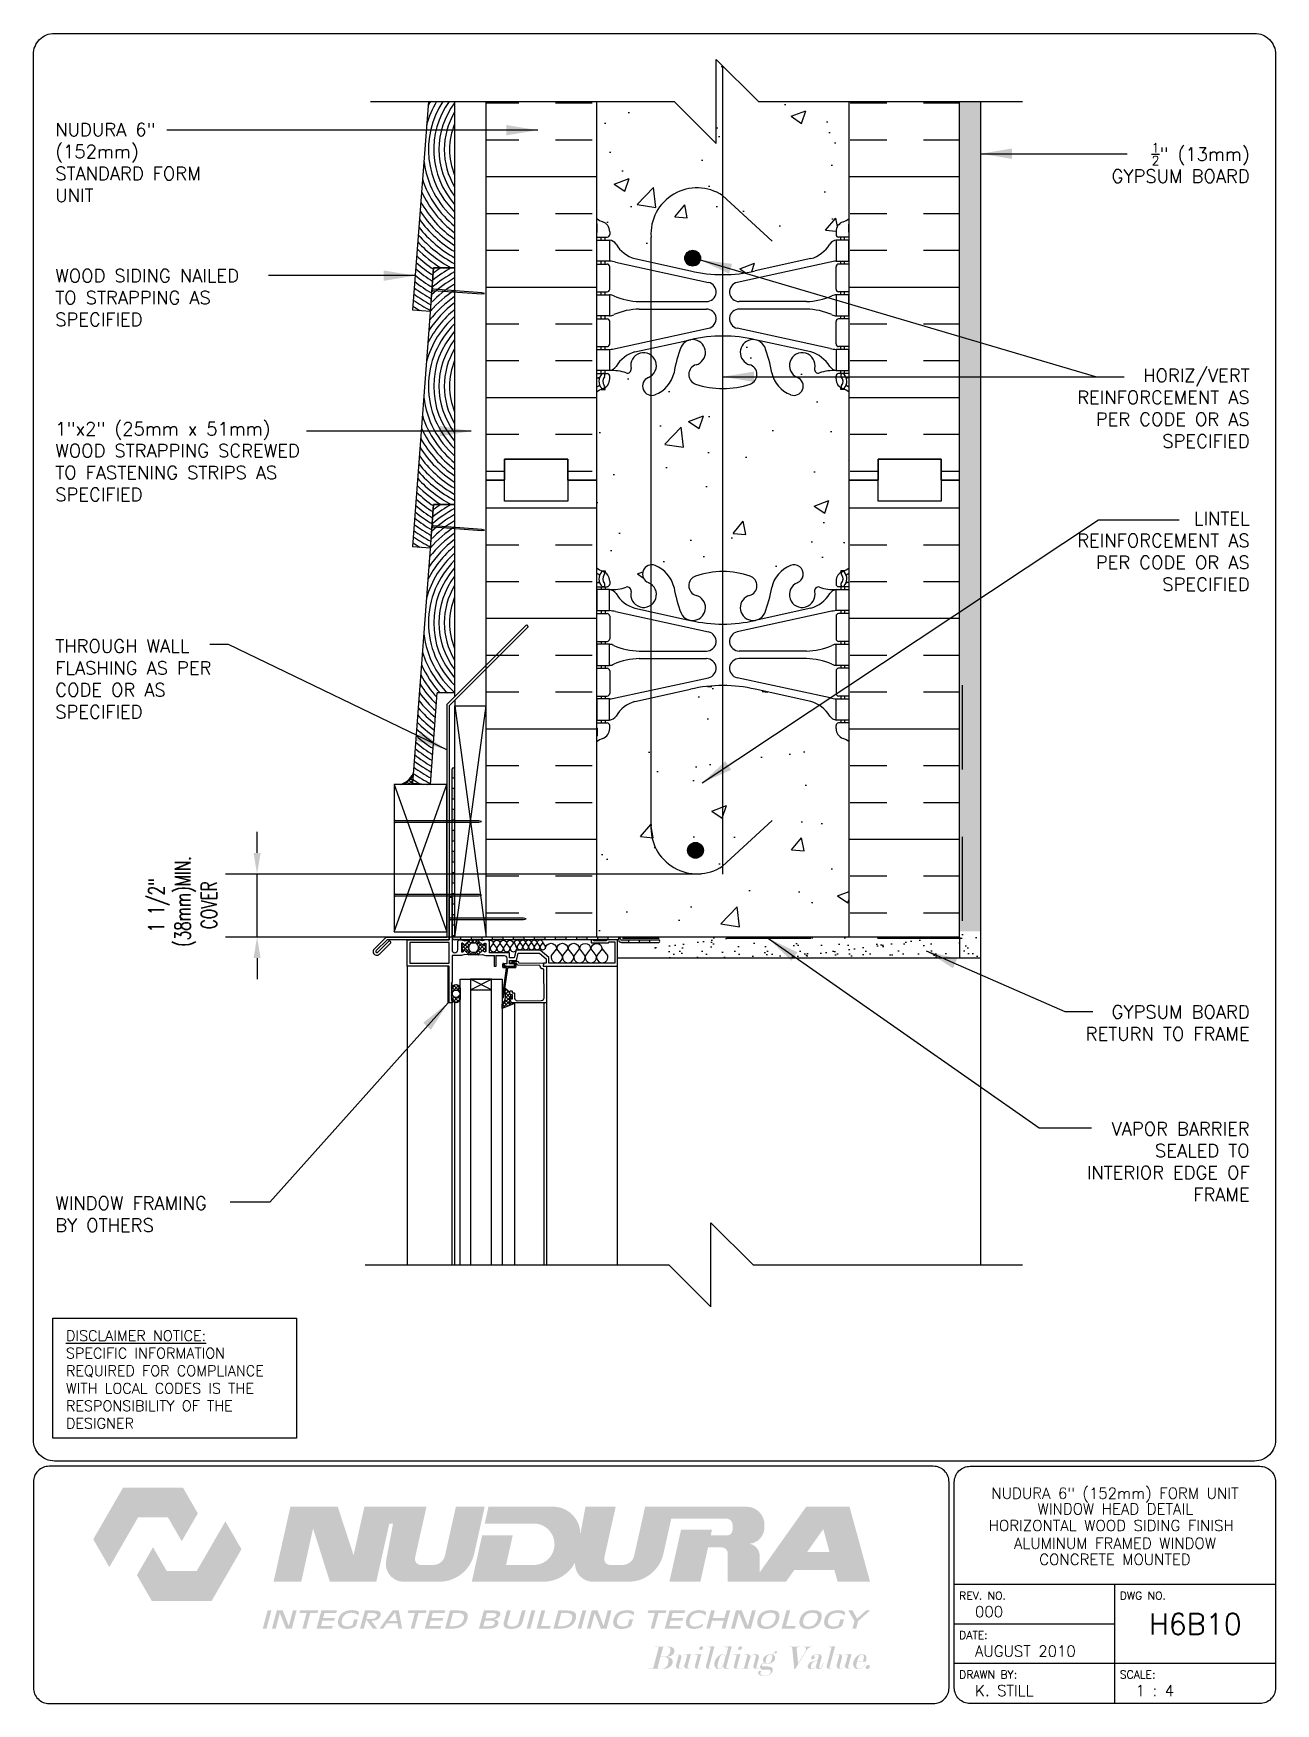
# Paper-space layout 'Layout1' of a CAD drawing. Header units: inches. Extents: x 0.42 to 7.8, y 0.49 to 10.41.
# The model-space entities are those that its viewports show. They can reach past a viewport. Long polylines and large blocks are cut down to what shows.
import ezdxf
from ezdxf.enums import TextEntityAlignment as Align

# ---------------------------------------------------------------- set-up
doc = ezdxf.new("R2010")
doc.units = ezdxf.units.IN
doc.header["$LTSCALE"] = 0.5
doc.header["$MEASUREMENT"] = 0
doc.linetypes.add('DASHED2', pattern=[0.375, 0.25, -0.125])
doc.linetypes.add('HIDDEN2', pattern=[0.1875, 0.125, -0.0625])
doc.layers.get('0').update_dxf_attribs({"linetype": 'CONTINUOUS'})
doc.layers.get('Defpoints').update_dxf_attribs({"linetype": 'CONTINUOUS'})
for name, color, linetype in [('HATCH', 12, 'CONTINUOUS'), ('LINE18', 9, 'CONTINUOUS'), ('line25', 2, 'CONTINUOUS'), ('LINE3', 3, 'CONTINUOUS'), ('LINE50', 5, 'CONTINUOUS'), ('LINE65', 3, 'CONTINUOUS'), ('LINE9', 9, 'CONTINUOUS'), ('LOGO', 7, 'CONTINUOUS'), ('TBK_LINE65', 3, 'CONTINUOUS'), ('TBK_TEXT', 4, 'CONTINUOUS'), ('TEXT', 4, 'CONTINUOUS'), ('Web_Edge', 9, 'CONTINUOUS')]:
    doc.layers.add(name, color=color, linetype=linetype)
doc.layers.add('VP', color=7, linetype='CONTINUOUS', plot=False)
doc.layers.get('VP').off()
doc.styles.add('DIM', font='romans.shx', dxfattribs={"width": 0.7})
doc.styles.add('ROMANS', font='romans')
doc.styles.get("Standard").update_dxf_attribs({"font": 'romans.shx'})
doc.dimstyles.new('ext_12', dxfattribs={"dimscale": 12, "dimtxt": 0.09375, "dimasz": 0.09375, "dimexe": 0.09375, "dimexo": 0.0625, "dimgap": 0.0625, "dimtad": 1, "dimdec": 1, "dimzin": 3, "dimdsep": 46, "dimlunit": 4, "dimtxsty": 'DIM', "dimcen": 0.09, "dimdle": 0.09375, "dimclrt": 4, "dimadec": 0, "dimazin": 0, "dimtfac": 1, "dimtdec": 1, "dimtmove": 2, "dimatfit": 3, "dimfxl": 1, "dimfrac": 2, "dimtolj": 1, "dimtzin": 0, "dimarcsym": 0})
doc.dimstyles.new('ext_8', dxfattribs={"dimscale": 8, "dimtxt": 0.09375, "dimasz": 0.09375, "dimexe": 0.09375, "dimexo": 0.0625, "dimgap": 0.0625, "dimtad": 1, "dimdec": 1, "dimzin": 3, "dimdsep": 46, "dimlunit": 4, "dimtxsty": 'DIM', "dimcen": 0.09, "dimdle": 0.09375, "dimclrt": 4, "dimadec": 0, "dimazin": 0, "dimtfac": 1, "dimtdec": 1, "dimtmove": 2, "dimatfit": 3, "dimfxl": 1, "dimfrac": 2, "dimtolj": 1, "dimtzin": 0, "dimarcsym": 0})
pattern_1 = [(37.5, (0, -40.1028), (-0.01574834, 0.48170594), [0, -0.38, 0, -0.425, 0, -0.40625]), (7.5, (0, -40.1028), (0.44244418, 0.70553652), [0, -0.205, 0, -0.3425, 0, -0.13125]), (327.5, (-0.3075, -40.1028), (0.778535465, 0.001414763), [0, -0.125, 0, -0.45, 0, -0.5875]), (317.5, (-0.3075, -40.1028), (0.75153165, 0.21941889), [0, -0.0625, 0, -0.295, 0, -0.3375])]
pattern_2 = [(0, (0, -40.1028), (0, 2.625), []), (0, (0, -39.2278), (0, 2.625), [0.875, -0.875]), (0, (0, -38.3528), (0, 2.625), [0.875, -0.875])]

psp = doc.layouts.get("Layout1")

# ---------------------------------------------------------------- texts
at = {"layer": 'TBK_TEXT', "color": 7, "style": 'ROMANS'}
for s, p in [('REV. NO.', (5.9215, 1.107)), ('DWG NO.', (6.876, 1.107)), ('DATE:', (5.9215, 0.8726)), ('DRAWN BY:', (5.9215, 0.6382)), ('SCALE:', (6.876, 0.6382))]:
    psp.add_text(s, height=0.04688, dxfattribs=at).set_placement(p)
at = {"layer": 'TEXT', "insert": (0.6134, 2.7065), "char_height": 0.0625, "width": 1.41371, "attachment_point": 1, "style": 'ROMANS'}
psp.add_mtext('{\\Fromans.shx|c1;\\LDISCLAIMER NOTICE:\\l\\PSPECIFIC INFORMATION REQUIRED FOR COMPLIANCE WITH LOCAL CODES IS THE RESPONSIBILITY OF THE DESIGNER}', dxfattribs=at)

msp = doc.modelspace()

# ---------------------------------------------------------------- texts
at = {"layer": 'TEXT', "char_height": 0.3125}
for s, insert, width, attachment_point in [('NUDURA 6" (152mm) STANDARD FORM UNIT ', (2814.361, 464.234), 4.4777, 4), ('\\A1;{\\H0.7x;\\S1/2;}" (13mm) GYPSUM BOARD', (2842.75, 464.223), 4.53432, 6), ('WOOD SIDING NAILED TO STRAPPING AS SPECIFIED', (2814.361, 461.022), 5.49815, 4), ('\\A1;{\\H1x;HORIZ/VERT REINFORCEMENT AS PER CODE OR AS SPECIFIED}', (2842.75, 458.391), 4.55316, 6), ('1"x2" (25mm x 51mm) WOOD STRAPPING SCREWED TO FASTENING STRIPS AS SPECIFIED', (2814.361, 457.123), 6.36184, 4), ('\\A1;LINTEL REINFORCEMENT AS PER CODE OR AS SPECIFIED', (2842.75, 454.989), 4.55316, 6), ('THROUGH WALL FLASHING AS PER CODE OR AS SPECIFIED', (2814.361, 451.958), 5.08058, 4), ('\\A1;GYPSUM BOARD RETURN TO FRAME', (2842.75, 443.782), 4.55316, 6), ('\\A1;VAPOR BARRIER SEALED TO INTERIOR EDGE OF FRAME', (2842.75, 440.484), 4.55316, 6), ('WINDOW FRAMING BY OTHERS', (2814.361, 439.235), 4.16614, 4)]:
    msp.add_mtext(s, dxfattribs=dict(at, insert=insert, width=width, attachment_point=attachment_point))

# ---------------------------------------------------------------- blocks, each defined once
blk = doc.blocks.new('TITLEBLOCK-Tag')
at = {"style": 'ROMANS'}
for tag, height, p in [('TITLE_LINE_1', 0.065, (0.927, -0.1328)), ('TITLE_LINE_2', 0.065, (0.9294, -0.2258)), ('CENTRE-LINE-3', 0.065, (0.927, -0.3246)), ('TITLE_LINE_4', 0.065, (0.927, -0.4299)), ('TITLE_LINE_5', 0.065, (0.927, -0.526)), ('DWG', 0.125, (1.4043, -0.9102))]:
    blk.add_attdef(tag, text='', height=height, dxfattribs=at).set_placement(p, align=Align.MIDDLE_CENTER)
for tag, p in [('LATEST_REVISION', (0.0954, -0.8366)), ('REVISION_DATE', (0.0954, -1.071)), ('DRAWN_BY', (0.0954, -1.3053)), ('SCALE', (1.0499, -1.3053))]:
    blk.add_attdef(tag, text='', height=0.065, dxfattribs=at).set_placement(p, align=Align.MIDDLE_LEFT)
blk = doc.blocks.new('*D8')
at = {"layer": 'Defpoints', "color": 0, "transparency": 16777216}
for p in [(2819.158, 447.321), (2830.223, 447.321), (2827.23, 445.821)]:
    blk.add_point(p, dxfattribs=at)
at = {"layer": 'TEXT', "color": 0, "lineweight": -2, "transparency": 16777216}
for p, q in [((2819.158, 447.821), (2819.158, 448.321)), ((2829.723, 447.321), (2818.408, 447.321)), ((2819.158, 445.821), (2819.158, 447.321)), ((2826.73, 445.821), (2818.408, 445.821)), ((2819.158, 445.321), (2819.158, 444.821))]:
    blk.add_line(p, q, dxfattribs=at)
at = {"layer": 'TEXT', "color": 0, "transparency": 16777216}
for points in [[(2819.075, 447.821), (2819.242, 447.821), (2819.158, 447.321)], [(2819.075, 445.321), (2819.242, 445.321), (2819.158, 445.821)]]:
    blk.add_solid(points, dxfattribs=at)
at = {"layer": 'TEXT', "color": 4, "transparency": 16777216, "insert": (2817.389, 446.579), "char_height": 0.375, "attachment_point": 5, "rotation": 90, "style": 'DIM'}
blk.add_mtext('\\A1;1 1/2" \\P (38mm)MIN. \\PCOVER', dxfattribs=at)

# ---------------------------------------------------------------- dimensions: what is measured, and where the dimension line sits
at = {"layer": 'TEXT'}
dim = msp.add_linear_dim(base=(2819.158, 447.321), p1=(2827.23, 445.821), p2=(2830.223, 447.321), angle=90, text='<> \\P (38mm)MIN. \\PCOVER', dimstyle='ext_8', override={"dimtxt": 0.046875, "dimasz": 0.0625}, dxfattribs=at)
dim.commit()
dim.dimension.update_dxf_attribs({"geometry": '*D8', "text_midpoint": (2817.389, 446.579), "dimtype": 160})

# ---------------------------------------------------------------- hatches: boundary and pattern name
at = {"layer": 'HATCH'}
h = msp.add_hatch(dxfattribs=at)
h.set_pattern_fill('AR-CONC', color=256, scale=0.5)
h.set_pattern_definition([(50, (0, 0), (3.586301, -0.3137607), [0.375, -4.125]), (355, (0, 0), (-0.6937567, 3.7609607), [0.3, -3.3]), (100.45144, (0.299, -0.026), (2.8925442, 3.4472), [0.318701, -3.5057106]), (46.1842, (0, 1), (5.3362067, -0.8275964), [0.5625, -6.1875]), (96.63564, (0.4447, 0.931), (4.67331, 4.870593), [0.478052, -5.258569]), (351.18416, (0, 1), (4.67331, 4.870593), [0.45, -4.95]), (21, (0.5, 0.75), (2.9845353, -2.0130945), [0.375, -4.125]), (326, (0.5, 0.75), (1.2165767, 3.62575), [0.3, -3.3]), (71.45144, (0.7487, 0.5822), (4.201112, 1.6126558), [0.318701, -3.5057106]), (37.5, (0, 0), (0.0607993, 1.66446927), [0, -3.26, 0, -3.35, 0, -3.3125]), (7.5, (0, 0), (1.3153477, 1.9720586), [0, -1.91, 0, -3.185, 0, -1.2625]), (327.5, (-1.115, 0), (2.6691122, -0.11277436), [0, -1.25, 0, -3.9, 0, -5.175]), (317.5, (-1.615, 0), (2.9159308, 0.500525), [0, -1.625, 0, -2.59, 0, -3.675])])
h.paths.add_polyline_path([(2833.23, 450.466, 0.082415), (2833.086, 450.545, -0.317837), (2832.92, 450.781), (2832.92, 450.849, -0.414214), (2832.982, 450.911), (2833.03, 450.911), (2833.03, 450.981), (2832.925, 450.981, -0.188973), (2832.769, 451.076, 0.196323), (2832.32, 451.422), (2830.998, 451.713, 0.057795), (2830.23, 451.802, 0.057795), (2829.461, 451.713), (2828.14, 451.422, 0.196323), (2827.69, 451.076, -0.188973), (2827.535, 450.981), (2827.43, 450.981), (2827.43, 450.911), (2827.477, 450.911, -0.414214), (2827.54, 450.849), (2827.54, 450.781, -0.317837), (2827.373, 450.545, 0.082415), (2827.23, 450.466), (2827.23, 445.821), (2833.23, 445.821)])
h.paths.add_polyline_path([(2833.23, 456.685), (2833.23, 458.774, 0.064398), (2833.12, 458.84), (2833.03, 458.84), (2833.03, 458.882, -0.249069), (2832.92, 459.089), (2832.92, 459.156, -0.414214), (2832.982, 459.219), (2833.03, 459.219), (2833.03, 459.289), (2832.925, 459.289, 0.10046), (2832.531, 459.232, -0.601435), (2832.411, 459.337, 2.182095), (2832.001, 459.124, -1), (2831.838, 458.715, -0.24438), (2831.389, 459.236, 0.053157), (2831.224, 459.85, 1.553132), (2830.865, 459.426, -0.735593), (2830.878, 458.968, -0.082755), (2830.23, 458.859, -0.082755), (2829.581, 458.968, -0.735593), (2829.594, 459.426, 1.553132), (2829.236, 459.85, 0.053157), (2829.07, 459.236, -0.24438), (2828.621, 458.715, -1), (2828.458, 459.124, 2.182095), (2828.048, 459.337, -0.601435), (2827.928, 459.232, 0.10046), (2827.535, 459.289), (2827.43, 459.289), (2827.43, 459.219), (2827.477, 459.219, -0.414214), (2827.54, 459.156), (2827.54, 459.089, -0.249069), (2827.43, 458.882), (2827.43, 458.84), (2827.34, 458.84, 0.064398), (2827.23, 458.774), (2827.23, 456.685), (2827.23, 454.596, 0.064398), (2827.34, 454.53), (2827.43, 454.53), (2827.43, 454.488, -0.249069), (2827.54, 454.281), (2827.54, 454.214, -0.414214), (2827.477, 454.151), (2827.43, 454.151), (2827.43, 454.081), (2827.535, 454.081, 0.10046), (2827.928, 454.138, -0.601435), (2828.048, 454.033, 2.182095), (2828.458, 454.246, -1), (2828.621, 454.655, -0.24438), (2829.07, 454.134, 0.053157), (2829.236, 453.52, 1.553132), (2829.594, 453.944, -0.735593), (2829.581, 454.402, -0.082755), (2830.23, 454.51, -0.082755), (2830.878, 454.402, -0.735593), (2830.865, 453.944, 1.553132), (2831.224, 453.52, 0.053157), (2831.389, 454.134, -0.24438), (2831.838, 454.655, -1), (2832.001, 454.246, 2.182095), (2832.411, 454.033, -0.601435), (2832.531, 454.138, 0.10046), (2832.925, 454.081), (2833.03, 454.081), (2833.03, 454.151), (2832.982, 454.151, -0.414214), (2832.92, 454.214), (2832.92, 454.281, -0.249069), (2833.03, 454.488), (2833.03, 454.53), (2833.12, 454.53, 0.064398), (2833.23, 454.596)])
h.paths.add_polyline_path([(2833.23, 465.685), (2831.073, 465.685), (2830.073, 466.685), (2830.073, 464.685), (2829.073, 465.685), (2827.23, 465.685), (2827.23, 462.904, 0.082415), (2827.373, 462.825, -0.317837), (2827.54, 462.589), (2827.54, 462.521, -0.414214), (2827.477, 462.459), (2827.43, 462.459), (2827.43, 462.389), (2827.535, 462.389, -0.188973), (2827.69, 462.294, 0.196323), (2828.14, 461.948), (2829.461, 461.657, 0.057795), (2830.23, 461.568, 0.057795), (2830.998, 461.657), (2832.32, 461.948, 0.196323), (2832.769, 462.294, -0.188973), (2832.925, 462.389), (2833.03, 462.389), (2833.03, 462.459), (2832.982, 462.459, -0.414214), (2832.92, 462.521), (2832.92, 462.589, -0.317837), (2833.086, 462.825, 0.082415), (2833.23, 462.904)])
h = msp.add_hatch(dxfattribs=at)
h.set_pattern_fill('INSUL', color=256, scale=7, style=0)
h.set_pattern_definition(pattern_2)
h.paths.add_polyline_path([(2824.605, 456.688), (2825.042, 456.688), (2825.042, 457.185), (2826.542, 457.185), (2826.542, 456.688), (2826.859, 456.688), (2826.98, 456.685), (2827.23, 456.685), (2827.23, 465.685), (2824.605, 465.685)])
h.paths.add_polyline_path([(2835.855, 465.685), (2833.23, 465.685), (2833.23, 456.685), (2833.48, 456.685), (2833.917, 456.685), (2833.917, 457.185), (2835.417, 457.185), (2835.417, 456.685), (2835.855, 456.685)])
h = msp.add_hatch(dxfattribs=at)
h.set_pattern_fill('AR-SAND', color=256, scale=0.25, style=0)
h.set_pattern_definition(pattern_1)
h.paths.add_polyline_path([(2836.355, 465.685), (2835.855, 465.685), (2835.855, 462.666), (2836.355, 462.666)])
h.paths.add_polyline_path([(2836.355, 462.666), (2835.855, 462.666), (2835.855, 456.979), (2836.355, 456.979)])
h.paths.add_polyline_path([(2836.355, 456.979), (2835.855, 456.979), (2835.855, 456.685), (2835.855, 453.482), (2836.355, 453.754)])
h.paths.add_polyline_path([(2836.355, 453.754), (2835.855, 453.482), (2835.855, 447.455), (2835.855, 445.955), (2836.355, 445.955)])
h = msp.add_hatch(dxfattribs=at)
h.set_pattern_fill('INSUL', color=256, scale=7, style=0)
h.set_pattern_definition(pattern_2)
h.paths.add_polyline_path([(2827.23, 456.685), (2826.98, 456.685), (2826.542, 456.685), (2826.542, 456.185), (2825.042, 456.185), (2825.042, 456.685), (2824.605, 456.685), (2824.605, 445.821), (2827.23, 445.821)])
h.paths.add_polyline_path([(2835.855, 456.685), (2835.417, 456.685), (2835.417, 456.185), (2833.917, 456.185), (2833.917, 456.685), (2833.48, 456.685), (2833.23, 456.685), (2833.23, 445.821), (2835.855, 445.821)])
h = msp.add_hatch(color=7, dxfattribs=at)
h.dxf.hatch_style = 1
h.paths.add_polyline_path([(2828.497, 445.757), (2828.247, 445.757), (2828.247, 445.695), (2828.497, 445.695)])
h.paths.add_polyline_path([(2827.497, 445.821), (2827.247, 445.821), (2827.247, 445.759), (2827.47, 445.759, -0.043113), (2827.472, 445.759), (2827.497, 445.759)])
h.paths.add_polyline_path([(2827.997, 445.757), (2827.814, 445.757, -0.414214), (2827.798, 445.773, 0.230685), (2827.747, 445.818), (2827.747, 445.747, -0.056561), (2827.748, 445.743, 0.303981), (2827.82, 445.695), (2827.997, 445.695)])
h.paths.add_polyline_path([(2823.855, 446.274), (2823.792, 446.274), (2823.792, 446.243), (2823.855, 446.243)])
h.paths.add_polyline_path([(2823.855, 449.821, 0.886646), (2823.792, 449.821), (2823.792, 449.61), (2823.855, 449.61)])
h.paths.add_polyline_path([(2823.855, 449.36), (2823.792, 449.36), (2823.792, 449.11), (2823.855, 449.11)])
h.paths.add_polyline_path([(2823.855, 448.86), (2823.792, 448.86), (2823.792, 448.61), (2823.855, 448.61)])
h.paths.add_polyline_path([(2823.855, 448.36), (2823.792, 448.36), (2823.792, 448.11), (2823.855, 448.11)])
h.paths.add_polyline_path([(2823.855, 447.86), (2823.792, 447.86), (2823.792, 447.61), (2823.855, 447.61)])
h.paths.add_polyline_path([(2823.855, 447.36), (2823.792, 447.36), (2823.792, 447.11), (2823.855, 447.11)])
h.paths.add_polyline_path([(2823.855, 446.86), (2823.792, 446.86), (2823.792, 446.61), (2823.855, 446.61)])
h.paths.add_polyline_path([(2823.855, 446.243), (2823.792, 446.243), (2823.792, 446.11), (2823.855, 446.11)])
h.paths.add_polyline_path([(2823.855, 446.36), (2823.792, 446.36), (2823.792, 446.274), (2823.855, 446.274)])
h.paths.add_polyline_path([(2823.997, 445.821), (2823.855, 445.821), (2823.855, 445.86), (2823.792, 445.86), (2823.792, 445.821, 0.414214), (2823.855, 445.759), (2823.997, 445.759)])
h.paths.add_polyline_path([(2824.497, 445.821), (2824.247, 445.821), (2824.247, 445.759), (2824.497, 445.759)])
h.paths.add_polyline_path([(2824.997, 445.821), (2824.747, 445.821), (2824.747, 445.759), (2824.997, 445.759)])
h.paths.add_polyline_path([(2825.497, 445.821), (2825.247, 445.821), (2825.247, 445.759), (2825.497, 445.759)])
h.paths.add_polyline_path([(2825.997, 445.821), (2825.747, 445.821), (2825.747, 445.759), (2825.997, 445.759)])
h.paths.add_polyline_path([(2826.497, 445.821), (2826.247, 445.821), (2826.247, 445.759), (2826.497, 445.759)])
h.paths.add_polyline_path([(2826.997, 445.821), (2826.747, 445.821), (2826.747, 445.759), (2826.997, 445.759)])
h = msp.add_hatch(dxfattribs=at)
h.set_pattern_fill('ANSI37', color=256, scale=0.5, style=0)
h.paths.add_polyline_path([(2822.872, 449.713, -0.20754), (2822.558, 449.446), (2823.277, 449.446), (2823.277, 449.447), (2822.855, 449.479)])
h = msp.add_hatch(dxfattribs=at)
h.set_pattern_fill('AR-SAND', color=256, scale=0.25, style=0)
h.set_pattern_definition(pattern_1)
edge = h.paths.add_edge_path()
edge.add_line((2836.355, 445.321), (2836.355, 445.796))
edge.add_line((2836.355, 445.796), (2835.855, 445.962))
edge.add_line((2835.855, 445.962), (2835.855, 445.821))
edge.add_line((2835.855, 445.821), (2829.473, 445.821))
edge.add_line((2829.473, 445.821), (2829.471, 445.695))
edge.add_line((2829.471, 445.695), (2828.596, 445.696))
edge.add_arc((2828.757, 445.528), 0.233, 133.7965, 167.4847)
edge.add_line((2828.53, 445.579), (2828.54, 445.321))
edge.add_line((2828.54, 445.321), (2836.355, 445.321))
h = msp.add_hatch(dxfattribs=at)
h.set_pattern_fill('ANSI37', color=256, scale=0.5, style=0)
h.set_pattern_definition([(45, (103.339066, -75.858786), (-0.0441941738, 0.0441941738), []), (135, (103.339066, -75.858786), (-0.0441941738, -0.0441941738), [])])
h.paths.add_polyline_path([(2823.982, 444.6), (2823.982, 444.353, -0.973119), (2823.792, 444.348), (2823.792, 444.6, -1.00028)])
h.paths.add_polyline_path([(2823.8, 444.476, 1), (2823.975, 444.476, 1)], flags=16)
h.paths.add_polyline_path([(2825.153, 444.258), (2825.278, 444.258, -0.392741), (2825.258, 444.233), (2824.982, 444.122), (2824.982, 444.226, 0.314564), (2825.036, 444.569), (2825.04, 444.596), (2825.067, 444.596, -0.149443), (2825.169, 444.477), (2825.169, 444.476, 0.192913), (2825.177, 444.456, -0.089226), (2825.192, 444.362), (2825.173, 444.358, 0.315299), (2825.17, 444.356)])
h.paths.add_polyline_path([(2824.515, 445.637, 0.772598), (2824.54, 445.652, -0.343149), (2824.545, 445.663), (2824.561, 445.673, -0.131652), (2824.565, 445.674), (2824.584, 445.674, -0.414214), (2824.592, 445.666), (2824.592, 445.477, -0.414214), (2824.584, 445.469), (2824.565, 445.469, -0.131652), (2824.561, 445.47), (2824.545, 445.479, -0.343149), (2824.54, 445.49, 0.772598), (2824.515, 445.505), (2824.408, 445.398), (2824.201, 445.398), (2824.094, 445.505, 0.772598), (2824.069, 445.49, -0.343149), (2824.064, 445.479), (2824.048, 445.47, -0.131652), (2824.044, 445.469), (2824.025, 445.469, -0.414214), (2824.017, 445.477), (2824.017, 445.666, -0.414214), (2824.025, 445.674), (2824.044, 445.674, -0.131652), (2824.048, 445.673), (2824.064, 445.663, -0.343149), (2824.069, 445.652, 0.772598), (2824.094, 445.637), (2824.201, 445.745), (2824.408, 445.745)])
h.paths.add_polyline_path([(2824.332, 445.456), (2824.277, 445.456, -0.323848), (2824.22, 445.497, -0.326502), (2824.22, 445.645, -0.323848), (2824.277, 445.686), (2824.332, 445.686, -0.323848), (2824.389, 445.645, -0.326502), (2824.389, 445.497, -0.323848)], flags=16)
h = msp.add_hatch(dxfattribs=at)
h.set_pattern_fill('AR-SAND', color=256, scale=0.25, style=0)
h.set_pattern_definition(pattern_1)
h.paths.add_polyline_path([(2834.502, 445.821), (2834.866, 445.632), (2835.47, 445.321), (2836.355, 445.321), (2836.355, 445.821)])
at = {"layer": 'LINE65'}
for points in [[(2829.699, 461.958, 1), (2829.324, 461.958, 1)], [(2829.766, 447.883, 1), (2829.391, 447.883, 1)]]:
    msp.add_hatch(color=256, dxfattribs=at).paths.add_polyline_path(points)

# ---------------------------------------------------------------- linework, layer by layer
at = {"layer": 'HATCH'}
for p, q in [((2830.103, 463.55), (2830.103, 463.55)), ((2833.211, 460.703), (2833.211, 460.703)), ((2832.315, 459.727), (2832.315, 459.727)), ((2833.207, 457.146), (2833.207, 457.146)), ((2824.605, 456.688), (2825.042, 456.688)), ((2826.542, 456.688), (2826.859, 456.688)), ((2823.855, 451.321), (2824.605, 445.821)), ((2823.855, 445.821), (2824.605, 451.321)), ((2822.415, 449.446), (2823.665, 445.946)), ((2822.415, 445.946), (2823.665, 449.446)), ((2824.431, 445.745), (2824.176, 445.745)), ((2824.432, 445.398), (2824.177, 445.398)), ((2827.727, 438.029), (2827.727, 445.134)), ((2836.355, 445.321), (2836.355, 438.029)), ((2823.792, 438.029), (2823.792, 444.749)), ((2823.857, 438.029), (2823.857, 444.263)), ((2825.278, 444.258), (2825.278, 438.029)), ((2826.041, 444.258), (2826.041, 438.029))]:
    msp.add_line(p, q, dxfattribs=at)
at = {"layer": 'HATCH', "color": 6, "linetype": 'DASHED2'}
msp.add_lwpolyline([(2835.917, 451.807), (2835.917, 445.788), (2827.842, 445.788)], dxfattribs=at)
at = {"layer": 'HATCH'}
for points in [[(2824.385, 445.487, -0.273456), (2824.332, 445.456), (2824.277, 445.456, -0.273456), (2824.224, 445.487), (2824.211, 445.511, -0.256981), (2824.211, 445.631), (2824.224, 445.655, -0.273456), (2824.277, 445.686), (2824.332, 445.686, -0.273456), (2824.385, 445.655), (2824.398, 445.631, -0.256981), (2824.398, 445.511)], [(2823.792, 444.348), (2823.792, 444.6, -1), (2823.982, 444.6), (2823.982, 444.353, -0.973119)], [(2825.153, 444.258), (2825.278, 444.258), (2825.278, 444.256, -0.36397), (2825.258, 444.233), (2824.982, 444.122), (2824.982, 444.226, 0.314564), (2825.036, 444.569), (2825.04, 444.596), (2825.067, 444.596, -0.264552), (2825.192, 444.362), (2825.173, 444.358, 0.315299), (2825.17, 444.356)]]:
    msp.add_lwpolyline(points, format="xyb", close=True, dxfattribs=at)
for points in [[(2824.667, 445.74, -0.538691), (2824.773, 445.67), (2824.7, 445.575, 1.33151), (2824.852, 445.575), (2824.779, 445.67)], [(2824.779, 445.67, -1), (2824.931, 445.67), (2824.858, 445.575, 1.33151), (2825.01, 445.575), (2824.937, 445.67)], [(2824.937, 445.67, -1), (2825.089, 445.67), (2825.017, 445.575, 1.33151), (2825.168, 445.575), (2825.095, 445.67)], [(2825.095, 445.67, -1), (2825.247, 445.67), (2825.175, 445.575, 1.33151), (2825.327, 445.575), (2825.274, 445.689)], [(2825.274, 445.689, -1), (2825.404, 445.689), (2825.342, 445.608, 1.33151), (2825.472, 445.608), (2825.41, 445.689)], [(2825.41, 445.689, -1), (2825.54, 445.689), (2825.478, 445.607, 1.33151), (2825.608, 445.607), (2825.545, 445.689)], [(2825.545, 445.689, -1), (2825.676, 445.689), (2825.613, 445.607, 1.33151), (2825.744, 445.607), (2825.681, 445.689)], [(2825.681, 445.689, -1), (2825.812, 445.689), (2825.749, 445.607, 1.33151), (2825.88, 445.607), (2825.817, 445.689)], [(2825.817, 445.689, -1), (2825.947, 445.689), (2825.885, 445.607, 1.33151), (2826.015, 445.607), (2825.953, 445.689)], [(2826.015, 445.544, -1), (2826.275, 445.544), (2826.151, 445.381, 1.33151), (2826.411, 445.381), (2826.286, 445.544)], [(2826.286, 445.544, -1), (2826.546, 445.544), (2826.421, 445.381, 1.33151), (2826.681, 445.381), (2826.556, 445.544)], [(2826.556, 445.544, -1), (2826.816, 445.544), (2826.692, 445.381, 1.33151), (2826.952, 445.381), (2826.827, 445.543)], [(2826.827, 445.543, -1), (2827.087, 445.543), (2826.962, 445.381, 1.33151), (2827.222, 445.381), (2827.097, 445.543)], [(2827.097, 445.543, -1), (2827.357, 445.543), (2827.233, 445.381, 1.33151), (2827.493, 445.381), (2827.368, 445.543)]]:
    msp.add_lwpolyline(points, format="xyb", dxfattribs=at)
at = {"layer": 'HATCH', "flags": 128}
for points in [[(2822.727, 445.134), (2822.727, 438.029)], [(2825.977, 444.259), (2825.977, 438.029)]]:
    msp.add_lwpolyline(points, dxfattribs=at)
at = {"layer": 'HATCH'}
msp.add_circle((2823.887, 444.476), 0.0875, dxfattribs=at)
for centre, radius, start, end in [((2825.315, 464.542), 2.208, 148.8154, 164.5616), ((2825.315, 464.542), 2.333, 150.6557, 153.9093), ((2825.315, 464.542), 2.083, 146.7107, 225.4807), ((2825.315, 464.542), 1.958, 144.2745, 221.763), ((2825.315, 464.542), 1.833, 142.8224, 217.1776), ((2825.315, 464.542), 1.708, 148.7673, 211.2327), ((2825.315, 464.542), 1.583, 157.3059, 202.6941), ((2825.315, 464.542), 2.208, 186.8064, 228.5886), ((2825.315, 464.542), 2.333, 197.4586, 231.2426), ((2825.315, 464.542), 2.458, 203.8687, 233.545), ((2825.315, 464.542), 2.708, 212.5478, 237.3612), ((2825.315, 464.542), 2.583, 208.6727, 235.5672), ((2825.315, 464.542), 3.083, 221.0354, 241.7224), ((2825.315, 464.542), 2.958, 218.5917, 240.4119), ((2825.315, 464.542), 2.833, 215.7978, 238.9661), ((2825.315, 464.542), 3.333, 225.1388, 237.5406), ((2825.315, 464.542), 3.208, 223.2007, 241.2405), ((2825.315, 464.542), 3.583, 228.4771, 236.5696), ((2825.315, 464.542), 3.458, 226.8878, 235.4096), ((2825.315, 458.917), 3.208, 118.7595, 128.1673), ((2825.315, 458.917), 3.333, 122.4594, 126.2292), ((2825.315, 464.542), 3.958, 232.4947, 239.5508), ((2825.315, 464.542), 3.833, 231.2638, 238.6305), ((2825.315, 464.542), 3.708, 229.9296, 237.6397), ((2825.315, 458.917), 2.833, 121.0339, 135.5701), ((2825.315, 458.917), 2.958, 119.5881, 132.7762), ((2825.315, 458.917), 3.083, 118.2776, 130.3325), ((2825.315, 464.542), 4.333, 235.6817, 241.9593), ((2825.315, 464.542), 4.208, 234.6941, 241.2092), ((2825.315, 464.542), 4.083, 233.6347, 240.4119), ((2825.315, 458.917), 2.583, 124.4328, 142.6953), ((2825.315, 458.917), 2.708, 122.6388, 138.8202), ((2825.315, 464.542), 4.458, 236.605, 239.0987), ((2825.315, 458.917), 2.208, 131.4114, 164.5616), ((2825.315, 458.917), 2.333, 128.7574, 153.9093), ((2825.315, 458.917), 2.458, 126.455, 147.4992), ((2825.315, 458.917), 2.083, 134.5193, 225.4807), ((2825.315, 458.917), 1.958, 138.237, 221.763), ((2825.315, 458.917), 1.833, 142.8224, 217.1776), ((2825.315, 458.917), 1.708, 148.7673, 211.2327), ((2825.315, 458.917), 1.583, 157.3059, 202.6941), ((2825.315, 458.917), 2.208, 186.8064, 228.5886), ((2825.315, 458.917), 2.333, 197.4586, 231.2426), ((2825.315, 458.917), 2.458, 203.8687, 233.545), ((2825.315, 458.917), 2.708, 212.5478, 237.3612), ((2825.315, 458.917), 2.583, 208.6727, 235.5672), ((2825.315, 458.917), 2.958, 218.5917, 240.4119), ((2825.315, 458.917), 2.833, 215.7978, 238.9661), ((2825.315, 458.917), 3.208, 223.2007, 241.2405), ((2825.315, 458.917), 3.083, 221.0354, 241.7224), ((2825.315, 458.917), 3.583, 228.4771, 236.5696), ((2825.315, 458.917), 3.458, 226.8878, 235.4096), ((2825.315, 458.917), 3.333, 225.1388, 237.5406), ((2825.315, 458.917), 3.958, 232.4947, 239.5508), ((2825.315, 458.917), 3.833, 231.2638, 238.6305), ((2825.315, 458.917), 3.708, 229.9296, 237.6397), ((2825.315, 453.292), 2.958, 119.5881, 132.7762), ((2825.315, 453.292), 3.083, 118.2776, 130.3325), ((2825.315, 453.292), 3.208, 118.7595, 128.1673), ((2825.315, 453.292), 3.333, 122.4594, 126.2292), ((2825.315, 458.917), 4.208, 234.6941, 241.2092), ((2825.315, 458.917), 4.083, 233.6347, 240.4119), ((2825.315, 453.292), 2.583, 124.4328, 142.6953), ((2825.315, 453.292), 2.708, 122.6388, 138.8202), ((2825.315, 453.292), 2.833, 121.0339, 135.5701), ((2825.315, 458.917), 4.458, 236.605, 239.0987), ((2825.315, 458.917), 4.333, 235.6817, 241.9593), ((2825.315, 453.292), 2.333, 128.7574, 153.9093), ((2825.315, 453.292), 2.458, 126.455, 147.4992), ((2825.315, 453.292), 2.208, 131.4114, 164.5616), ((2825.315, 453.292), 2.083, 134.5193, 225.4807), ((2825.315, 453.292), 1.958, 138.237, 221.763), ((2825.315, 453.292), 1.833, 142.8224, 217.1776), ((2825.315, 453.292), 1.708, 148.7673, 211.2327), ((2825.315, 453.292), 1.583, 157.3059, 202.6941), ((2825.315, 453.292), 2.208, 186.8064, 228.5886), ((2825.315, 453.292), 2.333, 197.4586, 225.576), ((2825.315, 453.292), 2.458, 203.8687, 222.677), ((2825.315, 453.292), 2.708, 212.5478, 225.6116), ((2825.315, 453.292), 2.583, 208.6727, 223.2372), ((2825.315, 453.292), 2.958, 218.5917, 229.573), ((2825.315, 453.292), 2.833, 215.7978, 227.7064), ((2825.315, 453.292), 3.208, 223.2007, 232.7668), ((2825.315, 453.292), 3.083, 221.0354, 231.2499), ((2825.315, 453.292), 3.583, 228.4771, 236.5696), ((2825.315, 453.292), 3.458, 226.8878, 235.4096), ((2825.315, 453.292), 3.333, 225.1388, 234.1471), ((2825.315, 453.292), 3.833, 231.2638, 238.6305), ((2825.315, 453.292), 3.708, 229.9296, 237.6397), ((2825.315, 453.292), 4.208, 234.6941, 241.2092), ((2825.315, 453.292), 4.083, 233.6347, 240.4119), ((2825.315, 453.292), 3.958, 232.4947, 239.5508), ((2822.408, 449.942), 0.518, 286.8154, 333.7143), ((2825.315, 453.292), 4.458, 236.605, 239.0987), ((2825.315, 453.292), 4.333, 235.6817, 241.9593)]:
    msp.add_arc(centre, radius, start, end, dxfattribs=at)
at = {"layer": 'LINE18'}
for p, q in [((2823.698, 444.259), (2823.698, 445.134)), ((2836.355, 445.321), (2827.727, 445.321)), ((2823.982, 438.029), (2823.982, 444.82)), ((2823.982, 444.82), (2824.982, 444.82)), ((2824.982, 444.82), (2824.982, 438.029)), ((2823.792, 444.259), (2823.698, 444.259))]:
    msp.add_line(p, q, dxfattribs=at)
msp.add_lwpolyline([(2823.792, 446.759), (2823.792, 445.517, 1), (2823.927, 445.517), (2823.927, 445.701, -0.414214), (2823.985, 445.759), (2824.008, 445.759, -0.065543), (2824.014, 445.758), (2824.099, 445.735), (2824.176, 445.745, -0.713293), (2824.184, 445.728), (2824.094, 445.637, -0.772598), (2824.069, 445.652, 0.343149), (2824.064, 445.663), (2824.048, 445.673, 0.131652), (2824.044, 445.674), (2824.025, 445.674, 0.414214), (2824.017, 445.666), (2824.017, 445.477, 0.414214), (2824.025, 445.469), (2824.044, 445.469, 0.131652), (2824.048, 445.47), (2824.064, 445.479, 0.343149), (2824.069, 445.49, -0.772598), (2824.094, 445.505), (2824.184, 445.415, -0.713293), (2824.176, 445.398), (2824.099, 445.407), (2824.014, 445.385, -0.065543), (2824.008, 445.384), (2823.792, 445.384), (2823.792, 444.749), (2823.772, 444.729), (2823.792, 444.709), (2823.772, 444.689), (2823.792, 444.669), (2823.772, 444.649), (2823.792, 444.629), (2823.772, 444.609), (2823.792, 444.589), (2823.772, 444.569), (2823.792, 444.549), (2823.772, 444.529), (2823.792, 444.509), (2823.772, 444.489), (2823.792, 444.469), (2823.772, 444.449), (2823.792, 444.429), (2823.772, 444.409), (2823.792, 444.389), (2823.772, 444.369), (2823.792, 444.349), (2823.772, 444.329), (2823.792, 444.309), (2823.792, 444.259), (2823.727, 444.259), (2823.727, 445.134), (2822.727, 445.134), (2822.727, 445.759), (2823.727, 445.759)], format="xyb", dxfattribs=at)
for points in [[(2823.727, 445.199), (2823.727, 445.694), (2822.792, 445.694), (2822.792, 445.199)], [(2824.232, 444.82), (2824.232, 444.57), (2824.732, 444.57), (2824.732, 444.82)]]:
    msp.add_lwpolyline(points, close=True, dxfattribs=at)
for points in [[(2824.793, 445.366), (2824.793, 445.134), (2824.843, 445.134), (2824.843, 445.366), (2824.833, 445.384), (2825.029, 445.384, -0.414214), (2825.091, 445.322), (2825.091, 445.184), (2825.029, 445.184), (2825.029, 445.176, 0.325505), (2825.05, 445.147), (2825.091, 445.134), (2825.264, 445.134, 0.414214), (2825.279, 445.149), (2825.279, 445.169, 0.414214), (2825.264, 445.184), (2825.156, 445.184), (2825.156, 445.266), (2825.321, 445.266), (2825.368, 445.442), (2825.868, 445.442), (2826.029, 445.301), (2826.029, 445.199), (2825.977, 445.199, 0.36397), (2825.967, 445.191), (2825.959, 445.146, 0.466308), (2825.969, 445.134), (2827.727, 445.134), (2827.727, 445.759), (2827.472, 445.759, 0.414214), (2827.462, 445.749), (2827.462, 445.744, -0.414214), (2827.452, 445.734), (2827.167, 445.734, -0.414214), (2827.157, 445.744), (2827.157, 445.749, 0.414214), (2827.147, 445.759), (2827.112, 445.759, 0.414214), (2827.102, 445.749), (2827.102, 445.694, 0.414214), (2827.112, 445.684), (2827.507, 445.684, 0.414214), (2827.517, 445.694), (2827.517, 445.699, -0.414214), (2827.527, 445.709), (2827.662, 445.709), (2827.662, 445.199), (2826.094, 445.199), (2826.094, 445.333), (2825.89, 445.507), (2825.318, 445.507), (2825.271, 445.331), (2825.156, 445.331), (2825.156, 445.449), (2824.682, 445.449), (2824.682, 445.701, 0.414214), (2824.624, 445.759), (2824.601, 445.759, 0.065543), (2824.595, 445.758), (2824.51, 445.735), (2824.433, 445.745, 0.713293), (2824.425, 445.728), (2824.515, 445.637, 0.772598), (2824.54, 445.652, -0.343149), (2824.545, 445.663), (2824.561, 445.673, -0.131652), (2824.565, 445.674), (2824.584, 445.674, -0.414214), (2824.592, 445.666), (2824.592, 445.477, -0.414214), (2824.584, 445.469), (2824.565, 445.469, -0.131652), (2824.561, 445.47), (2824.545, 445.479, -0.343149), (2824.54, 445.49, 0.772598), (2824.515, 445.505), (2824.425, 445.415, 0.713293), (2824.433, 445.398), (2824.51, 445.407), (2824.595, 445.385, 0.065543), (2824.601, 445.384), (2824.803, 445.384)], [(2825.219, 444.511, 0.414214), (2825.234, 444.496), (2825.266, 444.496, -0.414214), (2825.281, 444.481), (2825.281, 444.371, 0.418403), (2825.344, 444.309), (2825.921, 444.317, 0.413933), (2825.98, 444.378), (2825.971, 445.049, 0.407793), (2825.956, 445.064, -0.413876), (2825.887, 445.134, 0.412234), (2825.872, 445.149), (2825.354, 445.157, -0.339454), (2825.34, 445.168), (2825.331, 445.202), (2825.224, 445.204), (2825.224, 445.199, -1), (2825.194, 445.199), (2825.194, 445.205, -0.372719), (2825.22, 445.235), (2825.24, 445.237), (2825.326, 445.248, -0.380036), (2825.381, 445.211), (2825.382, 445.206), (2825.95, 445.198, -0.457705), (2825.965, 445.181), (2825.957, 445.134), (2826.041, 445.134), (2826.041, 444.258), (2825.221, 444.258, -0.267949), (2825.208, 444.266), (2825.171, 444.33, -0.57735), (2825.184, 444.352), (2825.231, 444.352), (2825.231, 444.446), (2825.199, 444.446, -0.414214), (2825.169, 444.476), (2825.169, 444.53, -0.414214), (2825.184, 444.545), (2825.204, 444.545, -0.414214), (2825.219, 444.53)]]:
    msp.add_lwpolyline(points, format="xyb", close=True, dxfattribs=at)
at = {"layer": 'LINE18', "linetype": 'HIDDEN2'}
msp.add_lwpolyline([(2825.026, 445.119), (2825.281, 445.119, 0.414214), (2825.286, 445.124), (2825.286, 445.179, -1), (2825.311, 445.179), (2825.311, 445.106, -0.414214), (2825.299, 445.094), (2825.127, 445.094, 0.370632), (2825.114, 445.083), (2825.007, 444.381, -0.995096), (2824.989, 444.383), (2825.088, 445.08, 0.455835), (2825.075, 445.094), (2825.009, 445.094, -0.414214), (2824.996, 445.106), (2824.996, 445.179, -1), (2825.021, 445.179), (2825.021, 445.124, 0.414214)], format="xyb", close=True, dxfattribs=at)
at = {"layer": 'line25'}
for p, q in [((2827.23, 465.685), (2827.23, 456.685)), ((2833.23, 456.685), (2833.23, 465.685)), ((2827.23, 456.685), (2827.23, 445.821)), ((2833.23, 445.821), (2833.23, 456.685))]:
    msp.add_line(p, q, dxfattribs=at)
at = {"layer": 'line25', "color": 12}
for p, q in [((2824.232, 444.82), (2824.232, 438.029)), ((2824.232, 444.57), (2824.732, 444.82)), ((2824.732, 444.57), (2824.232, 444.82)), ((2824.732, 438.029), (2824.732, 444.82))]:
    msp.add_line(p, q, dxfattribs=at)
at = {"layer": 'LINE50'}
for p, q in [((2824.605, 456.685), (2824.605, 465.685)), ((2835.855, 456.685), (2835.855, 465.685)), ((2826.542, 457.185), (2825.042, 457.185)), ((2825.042, 457.185), (2825.042, 456.685)), ((2825.042, 456.685), (2825.042, 457.185)), ((2825.042, 457.185), (2826.542, 457.185)), ((2826.542, 456.685), (2826.542, 457.185)), ((2826.542, 457.185), (2826.542, 456.685)), ((2833.917, 456.685), (2833.917, 457.185)), ((2833.917, 457.185), (2835.417, 457.185)), ((2835.417, 457.185), (2835.417, 456.685)), ((2825.042, 456.685), (2824.605, 456.685)), ((2824.605, 445.821), (2824.605, 456.685)), ((2824.605, 456.685), (2825.042, 456.685)), ((2826.98, 456.685), (2826.542, 456.685)), ((2826.542, 456.685), (2826.98, 456.685)), ((2827.23, 456.685), (2826.98, 456.685)), ((2826.98, 456.685), (2827.23, 456.685)), ((2833.23, 456.685), (2833.48, 456.685)), ((2833.48, 456.685), (2833.917, 456.685)), ((2835.417, 456.685), (2835.855, 456.685))]:
    msp.add_line(p, q, dxfattribs=at)
msp.add_lwpolyline([(2835.855, 445.821), (2835.855, 456.685), (2835.417, 456.685), (2835.417, 457.185), (2833.917, 457.185), (2833.917, 456.685), (2833.48, 456.685), (2833.23, 456.685)], dxfattribs=at)
at = {"layer": 'LINE65'}
for p, q in [((2830.223, 466.535), (2830.223, 447.321)), ((2830.222, 463.449), (2831.402, 462.365)), ((2828.523, 448.497), (2828.523, 462.459)), ((2831.402, 448.591), (2830.222, 447.507))]:
    msp.add_line(p, q, dxfattribs=at)
for centre in [(2829.511, 461.958), (2829.579, 447.883)]:
    msp.add_circle(centre, 0.188, dxfattribs=at)
for centre, start, end in [((2829.616, 462.537), 56.3696, 184.0932), ((2829.616, 448.419), 175.9068, 303.6304)]:
    msp.add_arc(centre, 1.095, start, end, dxfattribs=at)
at = {"layer": 'LINE9'}
for p, q in [((2830.073, 464.685), (2830.073, 466.685)), ((2830.073, 466.685), (2831.073, 465.685)), ((2821.857, 465.685), (2829.073, 465.685)), ((2830.073, 464.685), (2829.073, 465.685)), ((2831.073, 465.685), (2837.355, 465.685)), ((2836.355, 465.685), (2836.355, 445.321)), ((2823.355, 456.104), (2822.855, 449.479)), ((2823.277, 455.072), (2823.355, 456.104)), ((2823.855, 456.104), (2823.355, 456.104)), ((2823.855, 451.537), (2823.855, 456.104)), ((2823.665, 451.347), (2825.56, 453.243)), ((2823.727, 451.321), (2825.605, 453.199)), ((2825.56, 453.243), (2825.605, 453.199)), ((2823.277, 449.447), (2823.441, 451.625)), ((2823.855, 451.625), (2823.441, 451.625)), ((2823.855, 451.449), (2823.855, 451.321)), ((2823.665, 451.347), (2823.665, 445.821)), ((2823.727, 451.321), (2823.727, 445.759)), ((2823.855, 445.821), (2823.855, 451.321)), ((2823.855, 451.321), (2824.605, 451.321)), ((2824.605, 445.821), (2824.605, 451.321)), ((2823.792, 445.821), (2823.792, 449.821)), ((2822.855, 449.479), (2823.277, 449.447)), ((2823.277, 449.447), (2823.277, 449.446)), ((2823.792, 449.61), (2823.855, 449.61)), ((2823.792, 449.36), (2823.855, 449.36)), ((2823.792, 449.11), (2823.855, 449.11)), ((2823.792, 448.86), (2823.855, 448.86)), ((2823.792, 448.61), (2823.855, 448.61)), ((2823.792, 448.36), (2823.855, 448.36)), ((2823.792, 448.11), (2823.855, 448.11)), ((2823.792, 447.86), (2823.855, 447.86)), ((2823.665, 446.043), (2823.665, 447.463)), ((2823.792, 447.61), (2823.855, 447.61)), ((2823.792, 447.36), (2823.855, 447.36)), ((2823.792, 447.11), (2823.855, 447.11)), ((2823.792, 446.759), (2823.727, 446.759)), ((2823.727, 445.759), (2823.727, 446.759)), ((2823.792, 446.86), (2823.855, 446.86)), ((2823.792, 446.61), (2823.855, 446.61)), ((2823.792, 446.36), (2823.855, 446.36)), ((2823.792, 446.11), (2823.855, 446.11)), ((2823.792, 445.86), (2823.855, 445.86)), ((2822.227, 445.821), (2821.957, 445.552)), ((2822.253, 445.759), (2821.992, 445.499)), ((2822.291, 445.727), (2822.021, 445.457)), ((2822.335, 445.682), (2822.057, 445.404)), ((2822.227, 445.821), (2823.665, 445.821)), ((2823.727, 445.759), (2822.253, 445.759)), ((2835.855, 445.821), (2823.855, 445.821)), ((2827.732, 445.759), (2823.855, 445.759)), ((2823.997, 445.821), (2823.997, 445.759)), ((2824.247, 445.821), (2824.247, 445.759)), ((2824.497, 445.821), (2824.497, 445.759)), ((2824.747, 445.821), (2824.747, 445.759)), ((2824.997, 445.821), (2824.997, 445.759)), ((2825.247, 445.821), (2825.247, 445.759)), ((2825.497, 445.821), (2825.497, 445.759)), ((2825.747, 445.821), (2825.747, 445.759)), ((2825.997, 445.821), (2825.997, 445.759)), ((2826.247, 445.821), (2826.247, 445.759)), ((2826.497, 445.821), (2826.497, 445.759)), ((2826.747, 445.821), (2826.747, 445.759)), ((2826.997, 445.821), (2826.997, 445.759)), ((2827.247, 445.821), (2827.247, 445.759)), ((2827.497, 445.821), (2827.497, 445.759)), ((2827.747, 445.818), (2827.747, 445.747)), ((2827.814, 445.757), (2828.704, 445.757)), ((2827.82, 445.695), (2828.704, 445.695)), ((2827.997, 445.695), (2827.997, 445.757)), ((2828.247, 445.695), (2828.247, 445.757)), ((2828.497, 445.695), (2828.497, 445.757)), ((2835.855, 445.821), (2835.855, 445.321)), ((2829.947, 437.029), (2829.947, 439.029)), ((2829.947, 439.029), (2830.947, 438.029)), ((2821.727, 438.029), (2828.947, 438.029)), ((2829.947, 437.029), (2828.947, 438.029)), ((2830.947, 438.029), (2837.355, 438.029))]:
    msp.add_line(p, q, dxfattribs=at)
at = {"layer": 'LINE9', "linetype": 'DASHED2', "ltscale": 0.15}
for p, q in [((2825.042, 456.185), (2825.042, 456.685)), ((2825.042, 456.685), (2825.042, 456.685)), ((2826.542, 456.685), (2826.542, 456.685)), ((2826.542, 456.685), (2826.542, 456.185)), ((2826.542, 456.185), (2825.042, 456.185))]:
    msp.add_line(p, q, dxfattribs=at)
at = {"layer": 'LINE9'}
for points in [[(2823.229, 465.685), (2822.855, 460.729), (2823.277, 460.697), (2823.355, 461.729), (2823.855, 461.729), (2823.855, 465.685)], [(2823.855, 461.729), (2823.355, 461.729), (2822.855, 455.104), (2823.277, 455.072), (2823.355, 456.104), (2823.855, 456.104), (2823.855, 461.729)], [(2823.319, 461.26), (2823.312, 461.166), (2823.346, 461.195), (2824.499, 461.108), (2824.562, 461.119), (2824.501, 461.139), (2823.348, 461.226), (2823.319, 461.26)], [(2823.319, 455.635), (2823.312, 455.541), (2823.346, 455.57), (2824.499, 455.483), (2824.562, 455.494), (2824.501, 455.514), (2823.348, 455.601), (2823.319, 455.635)], [(2823.665, 449.446), (2822.415, 449.446), (2822.415, 445.946), (2823.665, 445.946), (2823.665, 449.446)], [(2822.415, 448.618), (2822.415, 448.524), (2822.446, 448.556), (2824.43, 448.556), (2824.493, 448.571), (2824.43, 448.587), (2822.446, 448.587), (2822.415, 448.618)], [(2822.415, 446.868), (2822.415, 446.774), (2822.446, 446.806), (2824.43, 446.806), (2824.493, 446.821), (2824.43, 446.837), (2822.446, 446.837), (2822.415, 446.868)], [(2823.727, 446.306), (2823.727, 446.212), (2823.758, 446.243), (2825.493, 446.243), (2825.555, 446.259), (2825.493, 446.274), (2823.758, 446.274), (2823.727, 446.306)]]:
    msp.add_lwpolyline(points, dxfattribs=at)
at = {"layer": 'LINE9', "linetype": 'DASHED2', "ltscale": 0.15}
msp.add_lwpolyline([(2835.417, 456.685), (2835.417, 456.685), (2835.417, 456.185), (2833.917, 456.185), (2833.917, 456.685), (2833.917, 456.685)], dxfattribs=at)
at = {"layer": 'LINE9'}
for centre, radius, start, end in [((2823.823, 449.817), 0.0315, 6.8767, 173.1233), ((2822.005, 445.477), 0.089, 123.2562, 304.9908), ((2822.005, 445.477), 0.0255, 118.7552, 309.4918), ((2822.303, 445.695), 0.0342, 338.9825, 110.833), ((2823.855, 445.821), 0.0625, 180, 270), ((2827.726, 445.743), 0.0781, 22.3668, 90), ((2827.732, 445.743), 0.0156, 0, 90), ((2827.82, 445.773), 0.0781, 202.3668, 270), ((2827.814, 445.773), 0.0156, 180, 270), ((2828.698, 445.726), 0.0317, 279.6501, 80.3499)]:
    msp.add_arc(centre, radius, start, end, dxfattribs=at)
at = {"layer": 'Web_Edge'}
for p, q in [((2827.24, 462.579), (2827.24, 462.765)), ((2827.54, 462.589), (2827.54, 462.521)), ((2832.92, 462.589), (2832.92, 462.521)), ((2833.22, 462.579), (2833.22, 462.765)), ((2827.23, 462.459), (2827.477, 462.459)), ((2827.34, 462.389), (2827.34, 462.459)), ((2827.43, 462.389), (2827.43, 462.459)), ((2833.23, 462.459), (2832.982, 462.459)), ((2833.03, 462.389), (2833.03, 462.459)), ((2833.12, 462.389), (2833.12, 462.459)), ((2827.23, 461.819), (2827.477, 461.819)), ((2827.34, 461.819), (2827.34, 461.889)), ((2827.43, 461.819), (2827.43, 461.889)), ((2827.54, 461.221), (2827.54, 461.756)), ((2827.679, 461.865), (2829.89, 461.383)), ((2828.14, 461.948), (2829.461, 461.657)), ((2832.781, 461.865), (2830.569, 461.383)), ((2832.32, 461.948), (2830.998, 461.657)), ((2832.92, 461.221), (2832.92, 461.756)), ((2833.23, 461.819), (2832.982, 461.819)), ((2833.03, 461.819), (2833.03, 461.889)), ((2833.12, 461.819), (2833.12, 461.889)), ((2827.23, 461.159), (2827.477, 461.159)), ((2827.34, 461.089), (2827.34, 461.159)), ((2827.43, 461.089), (2827.43, 461.159)), ((2828.244, 460.929), (2829.84, 460.929)), ((2832.215, 460.929), (2830.619, 460.929)), ((2833.23, 461.159), (2832.982, 461.159)), ((2833.03, 461.089), (2833.03, 461.159)), ((2833.12, 461.089), (2833.12, 461.159)), ((2827.34, 460.519), (2827.34, 460.589)), ((2827.43, 460.519), (2827.43, 460.589)), ((2828.244, 460.749), (2829.84, 460.749)), ((2832.215, 460.749), (2830.619, 460.749)), ((2833.03, 460.519), (2833.03, 460.589)), ((2833.12, 460.519), (2833.12, 460.589)), ((2827.23, 460.519), (2827.477, 460.519)), ((2827.54, 459.921), (2827.54, 460.456)), ((2827.679, 459.813), (2829.89, 460.294)), ((2832.781, 459.813), (2830.569, 460.294)), ((2832.92, 459.921), (2832.92, 460.456)), ((2833.23, 460.519), (2832.982, 460.519)), ((2827.23, 459.859), (2827.477, 459.859)), ((2827.34, 459.789), (2827.34, 459.859)), ((2827.43, 459.789), (2827.43, 459.859)), ((2828.14, 459.73), (2829.461, 460.02)), ((2832.32, 459.73), (2830.998, 460.02)), ((2833.23, 459.859), (2832.982, 459.859)), ((2833.03, 459.789), (2833.03, 459.859)), ((2833.12, 459.789), (2833.12, 459.859)), ((2827.23, 459.219), (2827.477, 459.219)), ((2827.23, 459.119), (2827.271, 459.119)), ((2827.34, 459.219), (2827.34, 459.289)), ((2827.43, 459.219), (2827.43, 459.289)), ((2827.54, 459.089), (2827.54, 459.156)), ((2832.92, 459.089), (2832.92, 459.156)), ((2833.23, 459.219), (2832.982, 459.219)), ((2833.03, 459.219), (2833.03, 459.289)), ((2833.12, 459.219), (2833.12, 459.289)), ((2833.23, 459.119), (2833.188, 459.119)), ((2827.34, 458.84), (2827.43, 458.84)), ((2827.43, 458.84), (2827.43, 458.882)), ((2833.03, 458.84), (2833.03, 458.882)), ((2833.12, 458.84), (2833.03, 458.84)), ((2827.23, 454.251), (2827.271, 454.251)), ((2827.34, 454.53), (2827.43, 454.53)), ((2827.43, 454.53), (2827.43, 454.488)), ((2827.54, 454.281), (2827.54, 454.214)), ((2832.92, 454.281), (2832.92, 454.214)), ((2833.12, 454.53), (2833.03, 454.53)), ((2833.03, 454.53), (2833.03, 454.488)), ((2833.23, 454.251), (2833.188, 454.251)), ((2827.23, 454.151), (2827.477, 454.151)), ((2827.34, 454.151), (2827.34, 454.081)), ((2827.43, 454.151), (2827.43, 454.081)), ((2833.23, 454.151), (2832.982, 454.151)), ((2833.03, 454.151), (2833.03, 454.081)), ((2833.12, 454.151), (2833.12, 454.081)), ((2827.23, 453.511), (2827.477, 453.511)), ((2827.34, 453.581), (2827.34, 453.511)), ((2827.43, 453.581), (2827.43, 453.511)), ((2827.54, 453.449), (2827.54, 452.914)), ((2827.679, 453.557), (2829.89, 453.076)), ((2828.14, 453.64), (2829.461, 453.35)), ((2832.781, 453.557), (2830.569, 453.076)), ((2832.32, 453.64), (2830.998, 453.35)), ((2832.92, 453.449), (2832.92, 452.914)), ((2833.23, 453.511), (2832.982, 453.511)), ((2833.03, 453.581), (2833.03, 453.511)), ((2833.12, 453.581), (2833.12, 453.511)), ((2827.23, 452.851), (2827.477, 452.851)), ((2827.34, 452.851), (2827.34, 452.781)), ((2827.43, 452.851), (2827.43, 452.781)), ((2828.244, 452.621), (2829.84, 452.621)), ((2832.215, 452.621), (2830.619, 452.621)), ((2833.23, 452.851), (2832.982, 452.851)), ((2833.03, 452.851), (2833.03, 452.781)), ((2833.12, 452.851), (2833.12, 452.781)), ((2827.23, 452.211), (2827.477, 452.211)), ((2827.34, 452.281), (2827.34, 452.211)), ((2827.43, 452.281), (2827.43, 452.211)), ((2828.244, 452.441), (2829.84, 452.441)), ((2832.215, 452.441), (2830.619, 452.441)), ((2833.23, 452.211), (2832.982, 452.211)), ((2833.03, 452.281), (2833.03, 452.211)), ((2833.12, 452.281), (2833.12, 452.211)), ((2827.54, 452.149), (2827.54, 451.614)), ((2827.679, 451.505), (2829.89, 451.987)), ((2832.781, 451.505), (2830.569, 451.987)), ((2832.92, 452.149), (2832.92, 451.614)), ((2827.23, 451.551), (2827.477, 451.551)), ((2827.34, 451.551), (2827.34, 451.481)), ((2827.43, 451.551), (2827.43, 451.481)), ((2828.14, 451.422), (2829.461, 451.713)), ((2832.32, 451.422), (2830.998, 451.713)), ((2833.23, 451.551), (2832.982, 451.551)), ((2833.03, 451.551), (2833.03, 451.481)), ((2833.12, 451.551), (2833.12, 451.481)), ((2827.23, 450.911), (2827.477, 450.911)), ((2827.24, 450.791), (2827.24, 450.605)), ((2827.34, 450.981), (2827.34, 450.911)), ((2827.43, 450.981), (2827.43, 450.911)), ((2827.54, 450.781), (2827.54, 450.849)), ((2832.92, 450.781), (2832.92, 450.849)), ((2833.23, 450.911), (2832.982, 450.911)), ((2833.03, 450.981), (2833.03, 450.911)), ((2833.12, 450.981), (2833.12, 450.911)), ((2833.22, 450.791), (2833.22, 450.605))]:
    msp.add_line(p, q, dxfattribs=at)
for points in [[(2827.235, 462.389), (2827.535, 462.389), (2827.535, 461.889), (2827.235, 461.889)], [(2833.225, 462.389), (2832.925, 462.389), (2832.925, 461.889), (2833.225, 461.889)], [(2827.235, 461.089), (2827.535, 461.089), (2827.535, 460.589), (2827.235, 460.589)], [(2833.225, 461.089), (2832.925, 461.089), (2832.925, 460.589), (2833.225, 460.589)], [(2827.235, 459.789), (2827.535, 459.789), (2827.535, 459.289), (2827.235, 459.289)], [(2833.225, 459.789), (2832.925, 459.789), (2832.925, 459.289), (2833.225, 459.289)], [(2827.235, 453.581), (2827.535, 453.581), (2827.535, 454.081), (2827.235, 454.081)], [(2833.225, 453.581), (2832.925, 453.581), (2832.925, 454.081), (2833.225, 454.081)], [(2827.235, 452.281), (2827.535, 452.281), (2827.535, 452.781), (2827.235, 452.781)], [(2833.225, 452.281), (2832.925, 452.281), (2832.925, 452.781), (2833.225, 452.781)], [(2827.235, 450.981), (2827.535, 450.981), (2827.535, 451.481), (2827.235, 451.481)], [(2833.225, 450.981), (2832.925, 450.981), (2832.925, 451.481), (2833.225, 451.481)]]:
    msp.add_lwpolyline(points, close=True, dxfattribs=at)
for centre, radius, start, end in [((2827.54, 463.296), 0.5, 231.6833, 250.5288), ((2827.54, 463.296), 0.6, 238.8907, 238.927), ((2827.22, 462.765), 0.02, 360, 58.927), ((2827.22, 462.579), 0.02, 299.988, 360), ((2827.29, 462.589), 0.25, 0, 70.5288), ((2827.477, 462.521), 0.0625, 270, 0), ((2833.17, 462.589), 0.25, 109.4712, 180), ((2832.982, 462.521), 0.0625, 180, 270), ((2832.92, 463.296), 0.5, 289.4712, 308.3167), ((2833.24, 462.765), 0.02, 121.073, 180), ((2833.24, 462.579), 0.02, 180, 240.012), ((2832.92, 463.296), 0.6, 301.073, 301.1093), ((2827.492, 462.143), 0.25, 37.2777, 80.0823), ((2828.339, 462.671), 0.75, 210.155, 254.5838), ((2832.12, 462.671), 0.75, 285.4162, 329.845), ((2832.968, 462.143), 0.25, 99.9177, 142.7223), ((2827.477, 461.756), 0.0625, 0, 90), ((2827.444, 460.893), 1, 76.4291, 84.7991), ((2833.015, 460.893), 1, 95.2009, 103.5709), ((2832.982, 461.756), 0.0625, 90, 180), ((2830.23, 464.924), 3.356, 256.7692, 270), ((2829.84, 461.159), 0.23, 270, 77.6055), ((2830.23, 464.924), 3.356, 270, 283.2308), ((2830.619, 461.159), 0.23, 102.3945, 270), ((2827.477, 461.221), 0.0625, 270, 0), ((2827.53, 460.87), 0.219, 60.4937, 88.92), ((2827.53, 460.87), 0.219, 60.4937, 88.92), ((2828.274, 462.529), 1.6, 246.5673, 268.9203), ((2828.274, 462.529), 1.6, 246.5673, 268.9203), ((2832.185, 462.529), 1.6, 271.0797, 293.4327), ((2832.185, 462.529), 1.6, 271.0797, 293.4327), ((2832.929, 460.87), 0.219, 91.08, 119.5063), ((2832.929, 460.87), 0.219, 91.08, 119.5063), ((2832.982, 461.221), 0.0625, 180, 270), ((2827.53, 460.807), 0.219, 271.08, 299.5063), ((2828.274, 459.149), 1.6, 91.0797, 113.4327), ((2829.84, 460.519), 0.23, 282.3945, 90), ((2830.619, 460.519), 0.23, 90, 257.6055), ((2832.185, 459.149), 1.6, 66.5673, 88.9203), ((2832.929, 460.807), 0.219, 240.4937, 268.92), ((2827.477, 460.456), 0.0625, 0, 90), ((2832.982, 460.456), 0.0625, 90, 180), ((2827.477, 459.921), 0.0625, 270, 0), ((2827.444, 460.785), 1, 275.2009, 283.5709), ((2832.033, 458.765), 3, 158.8016, 170.9727), ((2829.511, 459.719), 0.305, 285.7253, 154.6218), ((2830.23, 456.753), 3.356, 90, 103.2308), ((2830.23, 456.753), 3.356, 76.7692, 90), ((2830.948, 459.719), 0.305, 25.3782, 254.2747), ((2828.427, 458.765), 3, 9.0273, 21.1984), ((2833.015, 460.785), 1, 256.4291, 264.7991), ((2832.982, 459.921), 0.0625, 180, 270), ((2827.492, 459.535), 0.25, 279.9177, 322.7223), ((2828.339, 459.007), 0.75, 105.4162, 149.845), ((2828.345, 459.407), 0.305, 291.8037, 193.3205), ((2829.659, 459.195), 0.24, 105.7253, 251.077), ((2830.8, 459.195), 0.24, 288.923, 74.2747), ((2832.115, 459.407), 0.305, 346.6795, 248.1963), ((2832.12, 459.007), 0.75, 30.155, 74.5838), ((2832.968, 459.535), 0.25, 217.2777, 260.0823), ((2827.271, 459.099), 0.02, 345.8459, 90), ((2827.533, 459.034), 0.25, 137.5391, 219.8855), ((2827.278, 458.944), 0.02, 294.9252, 19.2084), ((2827.382, 459.173), 0.045, 317.5391, 137.5391), ((2827.533, 459.034), 0.16, 137.5391, 219.9999), ((2827.29, 459.089), 0.25, 289.4712, 360), ((2827.477, 459.156), 0.0625, 360, 90), ((2827.591, 458.29), 1, 70.0933, 93.2121), ((2827.96, 459.316), 0.09, 251.1349, 13.3205), ((2828.54, 458.919), 0.22, 111.8037, 291.8037), ((2828.345, 459.407), 0.745, 291.8037, 346.7348), ((2830.23, 460.859), 2, 251.077, 270), ((2830.23, 460.859), 2, 270, 288.923), ((2832.115, 459.407), 0.745, 193.2652, 248.1963), ((2831.92, 458.919), 0.22, 248.1963, 68.1963), ((2832.499, 459.316), 0.09, 166.6795, 288.8651), ((2832.869, 458.29), 1, 86.7879, 109.9067), ((2832.982, 459.156), 0.0625, 90, 180), ((2833.17, 459.089), 0.25, 180, 250.5288), ((2833.077, 459.173), 0.045, 42.4609, 222.4609), ((2832.926, 459.034), 0.16, 320.0001, 42.4609), ((2832.926, 459.034), 0.25, 320.1145, 42.4609), ((2833.181, 458.944), 0.02, 160.7916, 245.0748), ((2833.188, 459.099), 0.02, 90, 194.1541), ((2827.54, 458.382), 0.6, 114.9252, 121.1093), ((2827.54, 458.382), 0.5, 109.4712, 128.3167), ((2827.376, 458.903), 0.045, 218.552, 40.8121), ((2833.084, 458.903), 0.045, 139.1879, 321.448), ((2832.92, 458.382), 0.5, 51.6833, 70.5288), ((2832.92, 458.382), 0.6, 58.8907, 65.0748), ((2827.54, 454.988), 0.5, 231.6833, 250.5288), ((2828.54, 454.451), 0.22, 68.1963, 248.1963), ((2828.345, 453.963), 0.745, 13.2652, 68.1963), ((2832.115, 453.963), 0.745, 111.8037, 166.7348), ((2831.92, 454.451), 0.22, 291.8037, 111.8037), ((2832.92, 454.988), 0.5, 289.4712, 308.3167), ((2827.54, 454.988), 0.6, 238.8907, 245.0748), ((2827.271, 454.271), 0.02, 270, 14.1541), ((2827.533, 454.336), 0.25, 140.1145, 222.4609), ((2827.278, 454.426), 0.02, 340.7916, 65.0748), ((2827.376, 454.467), 0.045, 319.1879, 141.448), ((2827.382, 454.197), 0.045, 222.4609, 42.4609), ((2827.29, 454.281), 0.25, 0, 70.5288), ((2827.533, 454.336), 0.16, 140.0001, 222.4609), ((2827.477, 454.214), 0.0625, 270, 0), ((2828.345, 453.963), 0.305, 166.6795, 68.1963), ((2829.659, 454.175), 0.24, 108.923, 254.2747), ((2830.23, 452.51), 2, 90, 108.923), ((2830.23, 452.51), 2, 71.077, 90), ((2830.8, 454.175), 0.24, 285.7253, 71.077), ((2832.115, 453.963), 0.305, 111.8037, 13.3205), ((2833.17, 454.281), 0.25, 109.4712, 180), ((2832.982, 454.214), 0.0625, 180, 270), ((2833.077, 454.197), 0.045, 137.5391, 317.5391), ((2833.084, 454.467), 0.045, 38.552, 220.8121), ((2832.926, 454.336), 0.16, 317.5391, 39.9999), ((2832.926, 454.336), 0.25, 317.5391, 39.8855), ((2833.181, 454.426), 0.02, 114.9252, 199.2084), ((2833.188, 454.271), 0.02, 165.8459, 270), ((2832.92, 454.988), 0.6, 294.9252, 301.1093), ((2827.591, 455.08), 1, 266.7879, 289.9067), ((2827.492, 453.835), 0.25, 37.2777, 80.0823), ((2828.339, 454.363), 0.75, 210.155, 254.5838), ((2827.96, 454.054), 0.09, 346.6795, 108.8651), ((2832.033, 454.605), 3, 189.0273, 201.1984), ((2829.511, 453.651), 0.305, 205.3782, 74.2747), ((2830.948, 453.651), 0.305, 105.7253, 334.6218), ((2828.427, 454.605), 3, 338.8016, 350.9727), ((2832.12, 454.363), 0.75, 285.4162, 329.845), ((2832.499, 454.054), 0.09, 71.1349, 193.3205), ((2832.869, 455.08), 1, 250.0933, 273.2121), ((2832.968, 453.835), 0.25, 99.9177, 142.7223), ((2827.477, 453.449), 0.0625, 0, 90), ((2827.444, 452.585), 1, 76.4291, 84.7991), ((2833.015, 452.585), 1, 95.2009, 103.5709), ((2832.982, 453.449), 0.0625, 90, 180), ((2830.23, 456.617), 3.356, 256.7692, 270), ((2829.84, 452.851), 0.23, 270, 77.6055), ((2830.23, 456.617), 3.356, 270, 283.2308), ((2830.619, 452.851), 0.23, 102.3945, 270), ((2827.477, 452.914), 0.0625, 270, 0), ((2827.53, 452.562), 0.219, 60.4937, 88.92), ((2828.274, 454.221), 1.6, 246.5673, 268.9203), ((2832.185, 454.221), 1.6, 271.0797, 293.4327), ((2832.929, 452.562), 0.219, 91.08, 119.5063), ((2832.982, 452.914), 0.0625, 180, 270), ((2827.477, 452.149), 0.0625, 0, 90), ((2827.53, 452.5), 0.219, 271.08, 299.5063), ((2827.53, 452.5), 0.219, 271.08, 299.5063), ((2828.274, 450.841), 1.6, 91.0797, 113.4327), ((2828.274, 450.841), 1.6, 91.0797, 113.4327), ((2829.84, 452.211), 0.23, 282.3945, 90), ((2830.619, 452.211), 0.23, 90, 257.6055), ((2832.185, 450.841), 1.6, 66.5673, 88.9203), ((2832.185, 450.841), 1.6, 66.5673, 88.9203), ((2832.929, 452.5), 0.219, 240.4937, 268.92), ((2832.929, 452.5), 0.219, 240.4937, 268.92), ((2832.982, 452.149), 0.0625, 90, 180), ((2830.23, 448.446), 3.356, 90, 103.2308), ((2830.23, 448.446), 3.356, 76.7692, 90), ((2827.477, 451.614), 0.0625, 270, 0), ((2827.444, 452.477), 1, 275.2009, 283.5709), ((2828.339, 450.699), 0.75, 105.4162, 149.845), ((2832.12, 450.699), 0.75, 30.155, 74.5838), ((2833.015, 452.477), 1, 256.4291, 264.7991), ((2832.982, 451.614), 0.0625, 180, 270), ((2827.492, 451.227), 0.25, 279.9177, 322.7223), ((2832.968, 451.227), 0.25, 217.2777, 260.0823), ((2827.22, 450.791), 0.02, 0, 60.012), ((2827.22, 450.605), 0.02, 301.073, 0), ((2827.29, 450.781), 0.25, 289.4712, 360), ((2827.477, 450.849), 0.0625, 360, 90), ((2832.982, 450.849), 0.0625, 90, 180), ((2833.17, 450.781), 0.25, 180, 250.5288), ((2833.24, 450.791), 0.02, 119.988, 180), ((2833.24, 450.605), 0.02, 180, 238.927), ((2827.54, 450.074), 0.6, 121.073, 121.1093), ((2827.54, 450.074), 0.5, 109.4712, 128.3167), ((2832.92, 450.074), 0.5, 51.6833, 70.5288), ((2832.92, 450.074), 0.6, 58.8907, 58.927)]:
    msp.add_arc(centre, radius, start, end, dxfattribs=at)

msp.set_redraw_order([(e.dxf.handle, doc.entitydb.next_handle()) for e in msp.query("TEXT MTEXT ATTDEF DIMENSION ARC_DIMENSION")])  # texts and dimensions are drawn at this point

# ---------------------------------------------------------------- leaders
at = {"layer": 'TEXT'}
for points in [[(2825.83, 465.002), (2817.907, 465.002), (2817.011, 465.002)], [(2836.355, 464.443), (2838.478, 464.443), (2839.838, 464.443)], [(2829.694, 461.919), (2839.109, 459.141), (2839.771, 459.141)], [(2822.916, 461.544), (2820.165, 461.544), (2819.428, 461.544)], [(2830.223, 459.141), (2839.109, 459.141), (2839.771, 459.141)], [(2824.25, 457.848), (2821.607, 457.848), (2820.33, 457.848)], [(2829.735, 449.486), (2839.155, 455.741), (2841.078, 455.741)], [(2823.665, 450.272), (2818.482, 452.775), (2818.033, 452.775)], [(2831.315, 445.788), (2837.748, 441.289), (2838.994, 441.289)], [(2835.061, 445.494), (2838.358, 444.055), (2839.021, 444.055)], [(2823.698, 444.259), (2819.462, 439.52), (2818.517, 439.52)]]:
    msp.add_leader(points, dimstyle='ext_12', override={"dimasz": 0.0625, "dimgap": 0.0625, "dimtad": 0}, dxfattribs=at)

# ---------------------------------------------------------------- hatches: boundary and pattern name
at = {"layer": 'LOGO'}
h = psp.add_hatch(color=118, dxfattribs=at)
h.paths.add_polyline_path([(1.3084, 1.7731), (0.9533, 1.7731), (0.7758, 1.4656), (0.8714, 1.2999), (1.0421, 1.5955), (1.2196, 1.5955), (1.3015, 1.4537), (1.3971, 1.6193)])
h.paths.add_polyline_path([(3.5239, 1.6586), (3.1242, 1.6586), (3.102, 1.5589), (3.4023, 1.5589, -0.930471), (3.4023, 1.313), (3.2292, 1.313), (3.2681, 1.4879), (3.0862, 1.4879), (3.0251, 1.2131), (3.4568, 1.2131, 0.270268), (3.639, 1.3273, 0.435341), (3.7452, 1.2131), (3.9559, 1.2131, 0.351064), (4.1638, 1.3796), (4.2104, 1.5876), (4.539, 1.5876, -0.414214), (4.5745, 1.5521), (4.5745, 1.5234, -0.414214), (4.539, 1.4879), (4.4448, 1.4879), (4.4527, 1.5234), (4.2688, 1.5234), (4.1993, 1.2131), (4.3833, 1.2131), (4.4289, 1.4169), (4.5105, 1.4169, -0.414214), (4.546, 1.3814), (4.546, 1.2131), (4.8921, 1.2131), (4.942, 1.2835), (5.1797, 1.2835), (5.1989, 1.2131), (5.3915, 1.2131), (5.2699, 1.6586), (5.0121, 1.6586), (4.7358, 1.269), (4.7358, 1.3689, 0.349934), (4.6765, 1.4385, 0.386479), (4.7643, 1.5394), (4.7643, 1.5521, 0.414214), (4.6578, 1.6586), (4.055, 1.6586), (3.9901, 1.3685, -0.351064), (3.9208, 1.313), (3.8471, 1.313, -0.480315), (3.8125, 1.3563), (3.8802, 1.6586), (3.7005, 1.6586), (3.6697, 1.4948, 0.393378)])
h.paths.add_polyline_path([(5.0168, 1.389), (5.1136, 1.5255), (5.1509, 1.389)], flags=16)
h.paths.add_polyline_path([(1.8339, 1.0422), (1.8229, 1.0422), (1.8119, 1.0422), (1.7831, 0.9348), (1.7941, 0.9348), (1.8052, 0.9348)])
h.paths.add_polyline_path([(1.8845, 1.0267), (1.9209, 0.9348), (1.9555, 0.9348), (1.9842, 1.0422), (1.9622, 1.0422), (1.9375, 0.9502), (1.9018, 1.0422), (1.8665, 1.0422), (1.8378, 0.9348), (1.8601, 0.9348)])
h.paths.add_polyline_path([(2.0653, 1.0267), (2.1082, 1.0267), (2.1103, 1.0343), (2.1125, 1.0422), (2.0046, 1.0422), (2.0025, 1.0343), (2.0003, 1.0267), (2.0432, 1.0267), (2.0188, 0.9348), (2.0408, 0.9348)])
h.paths.add_polyline_path([(2.2117, 0.9969), (2.1413, 0.9969), (2.1492, 1.0267), (2.2196, 1.0267), (2.2216, 1.0343), (2.2237, 1.0422), (2.1314, 1.0422), (2.1027, 0.9348), (2.195, 0.9348), (2.1971, 0.9425), (2.1993, 0.9504), (2.1288, 0.9504), (2.1369, 0.9811), (2.2074, 0.9811), (2.2096, 0.989)])
h.paths.add_polyline_path([(2.3335, 0.9483), (2.3374, 0.9514), (2.3477, 0.9895), (2.3256, 0.9895), (2.3165, 0.9547), (2.3139, 0.9533), (2.3014, 0.9485), (2.2875, 0.9468), (2.276, 0.9478), (2.265, 0.9514), (2.2573, 0.9579), (2.2554, 0.9607), (2.2525, 0.9686), (2.252, 0.9782), (2.2542, 0.9893), (2.2549, 0.9917), (2.2592, 1.0022), (2.2657, 1.0113), (2.2738, 1.0185), (2.2832, 1.0235), (2.2961, 1.0274), (2.3107, 1.0288), (2.3225, 1.0279), (2.3342, 1.0243), (2.3431, 1.019), (2.3501, 1.0113), (2.3553, 1.0315), (2.3501, 1.0363), (2.3395, 1.0413), (2.3285, 1.0437), (2.3141, 1.0444), (2.3129, 1.0444), (2.2978, 1.0434), (2.2841, 1.0408), (2.2717, 1.0365), (2.2606, 1.0305), (2.2568, 1.0279), (2.2484, 1.0204), (2.2417, 1.0116), (2.2364, 1.0017), (2.2324, 0.9907), (2.2307, 0.9828), (2.2297, 0.9722), (2.2307, 0.9629), (2.2333, 0.9547), (2.2379, 0.9478), (2.2383, 0.9473), (2.2458, 0.9408), (2.2556, 0.9363), (2.2678, 0.9334), (2.282, 0.9327), (2.2822, 0.9327), (2.2966, 0.9336), (2.31, 0.9365), (2.3223, 0.9416)])
h.paths.add_polyline_path([(2.3978, 0.9888), (2.4373, 0.9348), (2.4627, 0.9348), (2.428, 0.9806), (2.4402, 0.9814), (2.4539, 0.9842), (2.4654, 0.989), (2.4728, 0.9945), (2.4795, 1.0032), (2.4841, 1.014), (2.4848, 1.0185), (2.4838, 1.0276), (2.4781, 1.0348), (2.4735, 1.0377), (2.4623, 1.041), (2.4476, 1.0422), (2.3901, 1.0422), (2.3613, 0.9348), (2.3834, 0.9348)])
h.paths.add_polyline_path([(2.3985, 0.9919), (2.4078, 1.0267), (2.4412, 1.0267), (2.4474, 1.0262), (2.4579, 1.0226), (2.4601, 1.0207), (2.4613, 1.0113), (2.4579, 1.0039), (2.4498, 0.9965), (2.44, 0.9931), (2.4244, 0.9919)], flags=16)
h.paths.add_polyline_path([(2.5912, 1.0422), (2.5541, 1.0422), (2.4771, 0.9348), (2.4989, 0.9348), (2.5195, 0.9651), (2.5838, 0.9651), (2.5886, 0.9348), (2.6106, 0.9348)])
h.paths.add_polyline_path([(2.5303, 0.9806), (2.5692, 1.031), (2.5814, 0.9806)], flags=16)
h.paths.add_polyline_path([(2.7089, 1.0267), (2.7518, 1.0267), (2.754, 1.0343), (2.7559, 1.0422), (2.6483, 1.0422), (2.6461, 1.0343), (2.644, 1.0267), (2.6869, 1.0267), (2.6624, 0.9348), (2.6842, 0.9348)])
h.paths.add_polyline_path([(2.8533, 0.989), (2.8552, 0.9969), (2.7847, 0.9969), (2.7928, 1.0267), (2.8631, 1.0267), (2.8652, 1.0343), (2.8674, 1.0422), (2.7749, 1.0422), (2.7461, 0.9348), (2.8386, 0.9348), (2.8408, 0.9425), (2.8427, 0.9504), (2.7725, 0.9504), (2.7806, 0.9811), (2.8511, 0.9811)])
h.paths.add_polyline_path([(2.9988, 1.0228), (2.9942, 1.0295), (2.988, 1.0346), (2.9782, 1.0389), (2.9657, 1.0415), (2.9503, 1.0422), (2.8954, 1.0422), (2.8667, 0.9348), (2.9144, 0.9348), (2.9175, 0.9348), (2.9319, 0.936), (2.9455, 0.9389), (2.958, 0.9435), (2.9693, 0.95), (2.9746, 0.9535), (2.9829, 0.9612), (2.9899, 0.9701), (2.9952, 0.9799), (2.999, 0.9907), (2.9992, 0.9909), (2.9997, 0.9938), (3.0016, 1.0048), (3.0012, 1.0147)])
h.paths.add_polyline_path([(2.9132, 1.0267), (2.947, 1.0267), (2.9544, 1.0262), (2.9662, 1.0231), (2.9741, 1.0171), (2.9741, 1.0168), (2.9777, 1.0096), (2.9786, 1.0003), (2.9767, 0.9893), (2.9758, 0.9864), (2.9712, 0.9758), (2.9645, 0.967), (2.9559, 0.9595), (2.9453, 0.9538), (2.9324, 0.95), (2.918, 0.9488), (2.8923, 0.9488)], flags=16)
h.paths.add_polyline_path([(3.1949, 1.0168), (3.1953, 1.0188), (3.1949, 1.0283), (3.1894, 1.0358), (3.1867, 1.0375), (3.1759, 1.041), (3.1613, 1.0422), (3.0968, 1.0422), (3.068, 0.9348), (3.1311, 0.9348), (3.1402, 0.9351), (3.1541, 0.9377), (3.1659, 0.9423), (3.1704, 0.9454), (3.1783, 0.9535), (3.1829, 0.9639), (3.1836, 0.9677), (3.1824, 0.9768), (3.1759, 0.9838), (3.1683, 0.9873), (3.1551, 0.9902), (3.1647, 0.9919), (3.1774, 0.9965), (3.1817, 0.9991), (3.1901, 1.007)])
h.paths.add_polyline_path([(3.1716, 1.012), (3.1702, 1.0084), (3.1615, 1.0005), (3.1548, 0.9981), (3.14, 0.9965), (3.1066, 0.9965), (3.1146, 1.0267), (3.1493, 1.0267), (3.1579, 1.0262), (3.1685, 1.0233), (3.1704, 1.0214)], flags=16)
h.paths.add_polyline_path([(3.1575, 0.9782), (3.1603, 0.9754), (3.1615, 0.9663), (3.1591, 0.9603), (3.1508, 0.9528), (3.1421, 0.95), (3.1265, 0.9488), (3.0937, 0.9488), (3.1028, 0.9826), (3.1376, 0.9826), (3.1469, 0.9818)], flags=16)
h.paths.add_polyline_path([(3.256, 1.0422), (3.2339, 1.0422), (3.215, 0.9718), (3.2143, 0.9686), (3.2136, 0.9583), (3.2162, 0.9497), (3.2217, 0.9428), (3.2239, 0.9411), (3.2332, 0.9363), (3.2452, 0.9336), (3.2601, 0.9327), (3.2646, 0.9327), (3.2795, 0.9341), (3.2924, 0.9375), (3.3039, 0.9428), (3.3066, 0.9447), (3.3154, 0.9521), (3.3217, 0.9612), (3.326, 0.9718), (3.3449, 1.0422), (3.3226, 1.0422), (3.3035, 0.9708), (3.3035, 0.9706), (3.2984, 0.9603), (3.2903, 0.9528), (3.2788, 0.9483), (3.2637, 0.9466), (3.2495, 0.9483), (3.2403, 0.9529), (3.2361, 0.9605), (3.2371, 0.9708)])
h.paths.add_polyline_path([(3.4018, 1.0422), (3.3907, 1.0422), (3.3797, 1.0422), (3.3509, 0.9348), (3.362, 0.9348), (3.373, 0.9348)])
h.paths.add_polyline_path([(3.461, 1.0422), (3.4389, 1.0422), (3.4101, 0.9348), (3.4895, 0.9348), (3.4917, 0.9425), (3.4936, 0.9504), (3.4363, 0.9504)])
h.paths.add_polyline_path([(3.6453, 1.0048), (3.6448, 1.0147), (3.6424, 1.0228), (3.6379, 1.0295), (3.6317, 1.0346), (3.6218, 1.0389), (3.6094, 1.0415), (3.594, 1.0422), (3.5391, 1.0422), (3.5103, 0.9348), (3.5578, 0.9348), (3.5612, 0.9348), (3.5756, 0.936), (3.589, 0.9389), (3.6014, 0.9435), (3.613, 0.95), (3.6182, 0.9535), (3.6266, 0.9612), (3.6336, 0.9701), (3.6388, 0.9799), (3.6425, 0.9901), (3.6434, 0.9938)])
h.paths.add_polyline_path([(3.5569, 1.0267), (3.5904, 1.0267), (3.5981, 1.0262), (3.6096, 1.0231), (3.6177, 1.0169), (3.6213, 1.0096), (3.6221, 1.0003), (3.6201, 0.9893), (3.6194, 0.9864), (3.6149, 0.9758), (3.6082, 0.967), (3.5995, 0.9595), (3.589, 0.9538), (3.576, 0.95), (3.5617, 0.9488), (3.536, 0.9488)], flags=16)
h.paths.add_polyline_path([(3.7048, 1.0422), (3.6937, 1.0422), (3.6827, 1.0422), (3.6539, 0.9348), (3.665, 0.9348), (3.676, 0.9348)])
h.paths.add_polyline_path([(3.7556, 1.0267), (3.792, 0.9348), (3.8266, 0.9348), (3.8553, 1.0422), (3.833, 1.0422), (3.8083, 0.9502), (3.7726, 1.0422), (3.7376, 1.0422), (3.7088, 0.9348), (3.7309, 0.9348)])
h.paths.add_polyline_path([(3.8894, 0.9893), (3.8901, 0.9917), (3.8944, 1.0022), (3.9009, 1.0113), (3.9093, 1.0185), (3.9184, 1.0235), (3.9313, 1.0274), (3.9459, 1.0288), (3.9577, 1.0279), (3.9694, 1.0243), (3.9783, 1.019), (3.9853, 1.0113), (3.9905, 1.0315), (3.9853, 1.0363), (3.9747, 1.0413), (3.9637, 1.0437), (3.9493, 1.0444), (3.9481, 1.0444), (3.9332, 1.0434), (3.9193, 1.0408), (3.9069, 1.0365), (3.8958, 1.0305), (3.892, 1.0279), (3.8838, 1.0204), (3.8769, 1.0116), (3.8716, 1.0017), (3.8678, 0.9907), (3.8659, 0.9828), (3.8649, 0.9722), (3.8659, 0.9629), (3.8685, 0.9547), (3.8731, 0.9478), (3.8735, 0.9473), (3.881, 0.9408), (3.8908, 0.9363), (3.903, 0.9334), (3.9172, 0.9327), (3.9174, 0.9327), (3.9318, 0.9336), (3.9452, 0.9365), (3.9574, 0.9416), (3.9687, 0.9483), (3.9725, 0.9514), (3.9829, 0.9895), (3.961, 0.9895), (3.9517, 0.9547), (3.9491, 0.9533), (3.9366, 0.9485), (3.9227, 0.9468), (3.9112, 0.9478), (3.9002, 0.9514), (3.8925, 0.9579), (3.8906, 0.9607), (3.8877, 0.9686), (3.8874, 0.9782)])
h.paths.add_polyline_path([(4.1346, 1.0267), (4.1775, 1.0267), (4.1797, 1.0343), (4.1816, 1.0422), (4.074, 1.0422), (4.0718, 1.0343), (4.0696, 1.0267), (4.1126, 1.0267), (4.0881, 0.9348), (4.1099, 0.9348)])
h.paths.add_polyline_path([(4.2787, 0.989), (4.2808, 0.9969), (4.2104, 0.9969), (4.2183, 1.0267), (4.2888, 1.0267), (4.2909, 1.0343), (4.2931, 1.0422), (4.2005, 1.0422), (4.1718, 0.9348), (4.2643, 0.9348), (4.2665, 0.9425), (4.2684, 0.9504), (4.1981, 0.9504), (4.2063, 0.9811), (4.2768, 0.9811)])
h.paths.add_polyline_path([(4.3214, 0.9893), (4.3221, 0.9912), (4.3264, 1.002), (4.3324, 1.0111), (4.3398, 1.0185), (4.3463, 1.0226), (4.3585, 1.0271), (4.3727, 1.0288), (4.3861, 1.0276), (4.3976, 1.0238), (4.4062, 1.0183), (4.4122, 1.0101), (4.4177, 1.0315), (4.4122, 1.0363), (4.4017, 1.0413), (4.3902, 1.0437), (4.3758, 1.0444), (4.3638, 1.0439), (4.3499, 1.0413), (4.3377, 1.037), (4.3266, 1.0305), (4.3235, 1.0281), (4.3156, 1.0207), (4.3089, 1.0118), (4.3036, 1.002), (4.2998, 0.9907), (4.2981, 0.983), (4.2969, 0.9725), (4.2976, 0.9631), (4.3003, 0.9547), (4.3043, 0.9478), (4.3108, 0.9416), (4.3202, 0.9365), (4.3319, 0.9336), (4.3458, 0.9327), (4.3588, 0.9334), (4.3727, 0.9365), (4.3834, 0.9404), (4.3952, 0.9471), (4.4, 0.9648), (4.3969, 0.9629), (4.3839, 0.9555), (4.3731, 0.9504), (4.3647, 0.948), (4.3506, 0.9466), (4.342, 0.9473), (4.3312, 0.9509), (4.3235, 0.9576), (4.3221, 0.9603), (4.3197, 0.9682), (4.3194, 0.978)])
h.paths.add_polyline_path([(4.469, 1.0422), (4.447, 1.0422), (4.4182, 0.9348), (4.4403, 0.9348), (4.4525, 0.9811), (4.5222, 0.9811), (4.5098, 0.9348), (4.5318, 0.9348), (4.5606, 1.0422), (4.5385, 1.0422), (4.5263, 0.9969), (4.4568, 0.9969)])
h.paths.add_polyline_path([(4.6124, 1.0267), (4.6491, 0.9348), (4.6833, 0.9348), (4.7121, 1.0422), (4.6901, 1.0422), (4.6654, 0.9502), (4.6296, 1.0422), (4.5944, 1.0422), (4.5656, 0.9348), (4.5879, 0.9348)])
h.paths.add_polyline_path([(4.8507, 0.99), (4.8521, 0.9957), (4.8536, 1.0068), (4.8531, 1.0164), (4.8507, 1.0245), (4.8461, 1.0312), (4.8394, 1.0367), (4.8293, 1.041), (4.8169, 1.0437), (4.8018, 1.0444), (4.7881, 1.0437), (4.7744, 1.041), (4.762, 1.0367), (4.751, 1.0305), (4.7476, 1.0281), (4.7394, 1.0204), (4.733, 1.0118), (4.7277, 1.002), (4.7239, 0.9907), (4.7219, 0.983), (4.721, 0.9722), (4.7217, 0.9629), (4.7243, 0.9547), (4.7289, 0.9478), (4.7361, 0.9413), (4.7457, 0.9365), (4.7577, 0.9336), (4.7718, 0.9327), (4.7864, 0.9334), (4.7999, 0.9363), (4.8121, 0.9411), (4.8229, 0.9478), (4.8286, 0.9523), (4.8361, 0.9603), (4.842, 0.9691), (4.8471, 0.9794)])
h.paths.add_polyline_path([(4.7454, 0.9893), (4.7459, 0.9912), (4.7502, 1.002), (4.7562, 1.0111), (4.7641, 1.0185), (4.7708, 1.0228), (4.7833, 1.0271), (4.7975, 1.0288), (4.8075, 1.0281), (4.8193, 1.0252), (4.8276, 1.019), (4.8305, 1.0106), (4.8308, 1.001), (4.8286, 0.9893), (4.8272, 0.9847), (4.8226, 0.9742), (4.8166, 0.9651), (4.8092, 0.9576), (4.8018, 0.9526), (4.7895, 0.948), (4.7754, 0.9466), (4.7661, 0.9473), (4.7553, 0.9509), (4.7478, 0.9576), (4.7462, 0.9603), (4.7435, 0.9684), (4.7433, 0.978)], flags=16)
h.paths.add_polyline_path([(4.9166, 1.0422), (4.8945, 1.0422), (4.8658, 0.9348), (4.9451, 0.9348), (4.9473, 0.9425), (4.9494, 0.9504), (4.8922, 0.9504)])
h.paths.add_polyline_path([(5.1014, 0.99), (5.1029, 0.9957), (5.1043, 1.0068), (5.1038, 1.0164), (5.1014, 1.0245), (5.0969, 1.0312), (5.0902, 1.0367), (5.0801, 1.041), (5.0676, 1.0437), (5.0523, 1.0444), (5.0389, 1.0437), (5.0252, 1.041), (5.0127, 1.0367), (5.0017, 1.0305), (4.9984, 1.0281), (4.9902, 1.0204), (4.9835, 1.0118), (4.9785, 1.002), (4.9744, 0.9907), (4.9727, 0.983), (4.9717, 0.9722), (4.9725, 0.9629), (4.9751, 0.9547), (4.9794, 0.9478), (4.9868, 0.9413), (4.9964, 0.9365), (5.0082, 0.9336), (5.0226, 0.9327), (5.0369, 0.9334), (5.0506, 0.9363), (5.0626, 0.9411), (5.0736, 0.9478), (5.0794, 0.9523), (5.0866, 0.9603), (5.0928, 0.9691), (5.0978, 0.9794)])
h.paths.add_polyline_path([(4.9962, 0.9893), (4.9967, 0.9912), (5.001, 1.002), (5.007, 1.0111), (5.0147, 1.0185), (5.0216, 1.0228), (5.0338, 1.0271), (5.0482, 1.0288), (5.0583, 1.0281), (5.07, 1.0252), (5.0783, 1.019), (5.0813, 1.0106), (5.0815, 1.001), (5.0791, 0.9893), (5.0779, 0.9847), (5.0734, 0.9742), (5.0674, 0.9651), (5.06, 0.9576), (5.0525, 0.9526), (5.0401, 0.948), (5.0262, 0.9466), (5.0168, 0.9473), (5.006, 0.9509), (4.9984, 0.9576), (4.9969, 0.9603), (4.9943, 0.9684), (4.994, 0.978)], flags=16)
h.paths.add_polyline_path([(5.141, 0.9782), (5.1429, 0.9893), (5.1436, 0.9917), (5.1482, 1.0022), (5.1544, 1.0113), (5.1628, 1.0185), (5.1722, 1.0235), (5.1849, 1.0274), (5.1995, 1.0288), (5.2115, 1.0279), (5.2232, 1.0243), (5.2318, 1.019), (5.2388, 1.0113), (5.2443, 1.0315), (5.239, 1.0363), (5.2285, 1.0413), (5.2172, 1.0437), (5.2028, 1.0444), (5.2019, 1.0444), (5.1868, 1.0434), (5.1731, 1.0408), (5.1606, 1.0365), (5.1496, 1.0305), (5.1458, 1.0279), (5.1374, 1.0204), (5.1304, 1.0116), (5.1252, 1.0017), (5.1213, 0.9907), (5.1197, 0.9828), (5.1187, 0.9722), (5.1194, 0.9629), (5.1223, 0.9547), (5.1273, 0.9472), (5.1348, 0.9408), (5.1446, 0.9363), (5.1566, 0.9334), (5.171, 0.9327), (5.1712, 0.9327), (5.1856, 0.9336), (5.1988, 0.9365), (5.211, 0.9416), (5.2223, 0.9483), (5.2263, 0.9514), (5.2364, 0.9895), (5.2146, 0.9895), (5.2052, 0.9547), (5.2028, 0.9533), (5.1901, 0.9485), (5.1762, 0.9468), (5.1647, 0.9478), (5.1539, 0.9514), (5.146, 0.9579), (5.1443, 0.9607), (5.1415, 0.9686)])
h.paths.add_polyline_path([(5.2877, 1.0422), (5.2625, 1.0422), (5.2992, 0.9794), (5.2872, 0.9348), (5.3093, 0.9348), (5.321, 0.9794), (5.3915, 1.0422), (5.3678, 1.0422), (5.3148, 0.9938)])
h = psp.add_hatch(color=42, dxfattribs=at)
h.paths.add_polyline_path([(1.6566, 1.4061), (1.5609, 1.5718), (1.3903, 1.2762), (1.2128, 1.2762), (1.1309, 1.418), (1.0352, 1.2524), (1.124, 1.0986), (1.479, 1.0986)])
h.paths.add_polyline_path([(2.082, 1.5296), (2.1818, 1.2131), (2.4576, 1.2131), (2.535, 1.5589), (2.5573, 1.5589), (2.5161, 1.3393, 0.469667), (2.6208, 1.2131), (2.8315, 1.2131, 0.351064), (3.0394, 1.3796), (3.1019, 1.6586), (2.9306, 1.6586), (2.8657, 1.3685, -0.351064), (2.7964, 1.313), (2.7227, 1.313, -0.480315), (2.6881, 1.3563), (2.7558, 1.6586), (2.3869, 1.6586), (2.3226, 1.3714), (2.2287, 1.6586), (1.9471, 1.6586), (1.8473, 1.2131), (2.0116, 1.2131)])
h.paths.add_polyline_path([(4.2197, 0.7416), (4.2154, 0.7522), (4.2082, 0.7584), (4.1974, 0.7634), (4.1833, 0.7663), (4.1936, 0.7682), (4.2077, 0.7726), (4.218, 0.7783), (4.2231, 0.7833), (4.2293, 0.7968), (4.2298, 0.8054), (4.224, 0.8164), (4.2168, 0.8227), (4.2058, 0.827), (4.1919, 0.8282), (4.108, 0.8282), (4.1073, 0.8265), (4.1236, 0.8258), (4.1329, 0.8241), (4.1351, 0.8224), (4.1339, 0.8152), (4.1056, 0.709), (4.1027, 0.7018), (4.0991, 0.6992), (4.0907, 0.698), (4.073, 0.6975), (4.0723, 0.6956), (4.1682, 0.6956), (4.1763, 0.6961), (4.1897, 0.6999), (4.2022, 0.7073), (4.2125, 0.7172), (4.2185, 0.7289)])
h.paths.add_polyline_path([(4.1459, 0.7654), (4.1701, 0.7654), (4.1718, 0.7654), (4.1842, 0.7625), (4.1925, 0.7547), (4.1945, 0.7431), (4.1924, 0.7287), (4.1881, 0.7172), (4.1799, 0.7061), (4.1698, 0.6999), (4.1557, 0.6975), (4.1495, 0.6975), (4.138, 0.6975), (4.132, 0.699), (4.1296, 0.7014), (4.1308, 0.709)], flags=16)
h.paths.add_polyline_path([(4.1464, 0.7673), (4.1593, 0.8152), (4.1617, 0.8231), (4.1653, 0.8258), (4.1718, 0.8265), (4.1816, 0.8265), (4.1948, 0.8248), (4.2032, 0.8195), (4.2058, 0.8099), (4.2036, 0.7948), (4.1981, 0.7821), (4.189, 0.7728), (4.1804, 0.769), (4.1655, 0.7673)], flags=16)
h.paths.add_polyline_path([(4.2705, 0.7644, 0.538513), (4.2562, 0.7806), (4.238, 0.7779), (4.237, 0.7739), (4.2418, 0.7777), (4.2514, 0.779), (4.2538, 0.7773), (4.2533, 0.7726), (4.2389, 0.7186), (4.2382, 0.7148), (4.2406, 0.7033), (4.2451, 0.6985), (4.2573, 0.6956), (4.2597, 0.6956), (4.2624, 0.6958), (4.2684, 0.6973), (4.2808, 0.7061), (4.2835, 0.709), (4.2911, 0.7217), (4.2889, 0.7134, 0.520182), (4.3025, 0.6972), (4.3223, 0.699), (4.3228, 0.7006), (4.3187, 0.7006), (4.3075, 0.7021), (4.3067, 0.7042), (4.307, 0.7081), (4.3082, 0.7133), (4.3269, 0.7833), (4.2854, 0.7812), (4.2849, 0.7793), (4.2902, 0.7793), (4.3017, 0.7788), (4.3048, 0.7769), (4.3043, 0.7706), (4.294, 0.733), (4.2895, 0.721), (4.2813, 0.7088), (4.2746, 0.7021), (4.2626, 0.6975), (4.2559, 0.7015), (4.2573, 0.7155)])
h.paths.add_polyline_path([(4.389, 0.7833), (4.3484, 0.7802), (4.348, 0.7783), (4.353, 0.7783), (4.3645, 0.7773), (4.3667, 0.7747), (4.3662, 0.7699), (4.3506, 0.7118, 0.493061), (4.3631, 0.6956), (4.3858, 0.6956), (4.3863, 0.6975), (4.3801, 0.6975), (4.3688, 0.699), (4.3674, 0.7002), (4.3681, 0.7054)])
h.paths.add_polyline_path([(4.399, 0.8183), (4.3978, 0.8267), (4.3909, 0.8298), (4.3818, 0.8267), (4.3763, 0.8183), (4.3772, 0.8102), (4.3846, 0.8068), (4.3935, 0.8102)])
h.paths.add_polyline_path([(4.4674, 0.8298), (4.4268, 0.8265), (4.4264, 0.8246), (4.4307, 0.8246), (4.4427, 0.8236), (4.4446, 0.8215), (4.4441, 0.8157), (4.4163, 0.7118, 0.492984), (4.4288, 0.6956), (4.4518, 0.6956), (4.4522, 0.6975), (4.446, 0.6975), (4.4347, 0.699), (4.4331, 0.7002), (4.434, 0.7054)])
h.paths.add_polyline_path([(4.5702, 0.8298), (4.5222, 0.8265), (4.5218, 0.8246), (4.5345, 0.8243), (4.5445, 0.8236), (4.5474, 0.8215), (4.5472, 0.8157), (4.5316, 0.7572), (4.5318, 0.7606), (4.5311, 0.773), (4.5287, 0.7785), (4.5191, 0.7833), (4.511, 0.7824), (4.4985, 0.7773), (4.4863, 0.7673), (4.4829, 0.7639), (4.4743, 0.7517), (4.469, 0.739), (4.4669, 0.728), (4.4669, 0.7153), (4.4705, 0.7049), (4.4712, 0.7037), (4.4798, 0.6961), (4.4918, 0.6937), (4.5012, 0.6958), (4.5127, 0.7052), (4.517, 0.7112), (4.5227, 0.7241), (4.5194, 0.7117, 0.523489), (4.5331, 0.6955), (4.5541, 0.6975), (4.5546, 0.6994), (4.5498, 0.6994), (4.5383, 0.7009), (4.5366, 0.7021), (4.5376, 0.7076)])
h.paths.add_polyline_path([(4.498, 0.7625), (4.5033, 0.7721), (4.5069, 0.7766), (4.5194, 0.7814), (4.5234, 0.7805), (4.5294, 0.7706), (4.5297, 0.7668), (4.529, 0.7548), (4.5256, 0.7392), (4.523, 0.7306), (4.5172, 0.7172), (4.51, 0.7061), (4.5059, 0.7014), (4.4947, 0.6956), (4.4884, 0.6973), (4.4844, 0.7081), (4.4846, 0.7105), (4.4863, 0.7222), (4.4904, 0.7387), (4.493, 0.7481)], flags=16)
h.paths.add_polyline_path([(4.6208, 0.7833), (4.5803, 0.7802), (4.5798, 0.7783), (4.5846, 0.7783), (4.5963, 0.7773), (4.5982, 0.7747), (4.5978, 0.7699), (4.5822, 0.7118, 0.493061), (4.5947, 0.6956), (4.6177, 0.6956), (4.6181, 0.6975), (4.6119, 0.6975), (4.6006, 0.699), (4.599, 0.7002), (4.5999, 0.7054)])
h.paths.add_polyline_path([(4.6308, 0.8183), (4.6296, 0.8267), (4.6225, 0.8298), (4.6133, 0.8267), (4.6078, 0.8183), (4.609, 0.8102), (4.6165, 0.8068), (4.6253, 0.8102)])
h.paths.add_polyline_path([(4.6742, 0.7459), (4.6798, 0.7582), (4.6869, 0.7697), (4.6939, 0.7769), (4.7064, 0.7817), (4.7131, 0.773), (4.7131, 0.7716), (4.7107, 0.7577), (4.6985, 0.7118, 0.492596), (4.711, 0.6956), (4.7303, 0.6956), (4.7308, 0.6975), (4.7227, 0.6978), (4.7169, 0.699), (4.7152, 0.7002), (4.7159, 0.7054), (4.7308, 0.7601), (4.7315, 0.7644), (4.7284, 0.7759), (4.7227, 0.7809), (4.71, 0.7836), (4.7016, 0.7831), (4.6989, 0.7824), (4.6867, 0.7728), (4.6845, 0.7699), (4.6774, 0.757), (4.6797, 0.7657, 0.517484), (4.6661, 0.7819), (4.6462, 0.7802), (4.6457, 0.7783), (4.6495, 0.7783), (4.6611, 0.7769), (4.6615, 0.7747), (4.6618, 0.7718), (4.6608, 0.7682), (4.644, 0.7054), (4.6412, 0.6994), (4.633, 0.6978), (4.6239, 0.6975), (4.6234, 0.6956), (4.6759, 0.6956), (4.6764, 0.6975), (4.6697, 0.6978), (4.6644, 0.699), (4.6625, 0.7002), (4.6634, 0.7054)])
h.paths.add_polyline_path([(4.8068, 0.7047), (4.8058, 0.7054), (4.7953, 0.7085), (4.7804, 0.7097), (4.7687, 0.7097), (4.7605, 0.71), (4.7498, 0.7117), (4.7459, 0.7162), (4.7545, 0.7265), (4.7668, 0.7287), (4.7708, 0.7272), (4.7838, 0.7253), (4.7963, 0.727), (4.8097, 0.7325), (4.8207, 0.7414), (4.8272, 0.7531), (4.8277, 0.7558), (4.8265, 0.768), (4.8253, 0.7704), (4.8166, 0.7783), (4.8181, 0.7845), (4.8217, 0.7927), (4.8279, 0.7963), (4.8265, 0.7944), (4.8253, 0.792), (4.8305, 0.7853), (4.8394, 0.7927), (4.8385, 0.798), (4.8337, 0.8001), (4.8226, 0.7972), (4.8224, 0.797), (4.8157, 0.7845), (4.8145, 0.7795), (4.807, 0.7821), (4.7991, 0.7831), (4.7862, 0.7812), (4.7728, 0.7747), (4.761, 0.7644), (4.755, 0.7524), (4.7548, 0.7517), (4.755, 0.7392), (4.7632, 0.7306), (4.7596, 0.7304), (4.7469, 0.7251), (4.7452, 0.7232), (4.738, 0.7107), (4.7375, 0.7085), (4.7404, 0.6975), (4.7411, 0.6966), (4.7551, 0.6885), (4.7608, 0.6901), (4.7773, 0.6913), (4.7895, 0.6906), (4.7994, 0.6877), (4.8008, 0.6865), (4.8018, 0.6743), (4.8006, 0.6707), (4.7905, 0.6601), (4.7821, 0.6563), (4.7673, 0.6544), (4.7641, 0.6544), (4.75, 0.6563), (4.7409, 0.6615), (4.7402, 0.674), (4.7409, 0.6762), (4.7452, 0.6815), (4.7356, 0.6848), (4.7263, 0.6752), (4.7263, 0.6687), (4.7344, 0.6596), (4.7394, 0.6568), (4.751, 0.6536), (4.7656, 0.6524), (4.7696, 0.6527), (4.7838, 0.6551), (4.7963, 0.6608), (4.797, 0.6613), (4.807, 0.6711), (4.8133, 0.6843), (4.8135, 0.6963)])
h.paths.add_polyline_path([(4.7804, 0.7275), (4.7718, 0.7335), (4.7713, 0.7392), (4.774, 0.7541), (4.7766, 0.7625), (4.7833, 0.7742), (4.786, 0.7766), (4.7987, 0.7814), (4.803, 0.7809), (4.8106, 0.7737), (4.8111, 0.7687), (4.809, 0.7541), (4.8058, 0.745), (4.7994, 0.7337), (4.7972, 0.7318), (4.7843, 0.7272)], flags=16)
h.paths.add_polyline_path([(4.9552, 0.815), (4.9554, 0.8195), (4.9624, 0.8251), (4.9665, 0.8258), (4.982, 0.8265), (4.9825, 0.8282), (4.9077, 0.8282), (4.9073, 0.8265), (4.9159, 0.8262), (4.926, 0.8248), (4.9298, 0.815), (4.9411, 0.6937), (4.9468, 0.6937), (5.0055, 0.7912), (5.0108, 0.7999), (5.018, 0.8104), (5.0233, 0.8162), (5.0348, 0.8239), (5.048, 0.8265), (5.0485, 0.8282), (4.9952, 0.8282), (4.9948, 0.8265), (5.0022, 0.8258), (5.0111, 0.8205), (5.0115, 0.8102), (5.0106, 0.8068), (5.0034, 0.7929), (4.9643, 0.728)])
h.paths.add_polyline_path([(5.0921, 0.7193), (5.1043, 0.7646), (5.1048, 0.767), (5.1007, 0.7776), (5.0933, 0.7817), (5.0791, 0.7833), (5.0758, 0.7833), (5.0619, 0.7807), (5.0547, 0.7778), (5.0444, 0.769), (5.0413, 0.7625), (5.0446, 0.7527), (5.0492, 0.7512), (5.0571, 0.7541), (5.0624, 0.7613), (5.0616, 0.7685), (5.0561, 0.7716), (5.054, 0.7714), (5.0631, 0.7788), (5.076, 0.7814), (5.0866, 0.7785), (5.0863, 0.7673), (5.083, 0.7553), (5.076, 0.7452), (5.0736, 0.7443), (5.0585, 0.7419), (5.0485, 0.7399), (5.0355, 0.7335), (5.0283, 0.727), (5.0218, 0.7148), (5.0209, 0.7073), (5.0262, 0.6978), (5.0278, 0.6966), (5.0401, 0.6937), (5.0408, 0.6937), (5.0544, 0.6958), (5.06, 0.6985), (5.0707, 0.709), (5.0707, 0.7076), (5.0743, 0.6968), (5.0746, 0.6966), (5.0868, 0.6937), (5.0914, 0.6939), (5.1034, 0.699), (5.1048, 0.7006), (5.1105, 0.7148), (5.1125, 0.7232), (5.1149, 0.7323), (5.1125, 0.7323), (5.112, 0.7304), (5.1105, 0.7244), (5.1089, 0.7186), (5.1081, 0.7155), (5.1029, 0.7028), (5.0942, 0.6973), (5.0886, 0.7044)])
h.paths.add_polyline_path([(5.0417, 0.7162), (5.0434, 0.722), (5.0504, 0.7337), (5.0616, 0.7402), (5.0715, 0.7416), (5.0799, 0.7455), (5.0724, 0.7181), (5.071, 0.7138), (5.0621, 0.7023), (5.059, 0.7002), (5.0461, 0.6958), (5.0398, 0.7002), (5.0396, 0.7018)], flags=16)
h.paths.add_polyline_path([(5.1841, 0.8298), (5.1439, 0.8265), (5.1434, 0.8246), (5.1477, 0.8246), (5.1594, 0.8236), (5.1614, 0.8215), (5.1611, 0.8157), (5.1334, 0.7118, 0.492984), (5.1458, 0.6956), (5.1686, 0.6956), (5.169, 0.6975), (5.1628, 0.6975), (5.1515, 0.699), (5.1501, 0.7002), (5.1508, 0.7054)])
h.paths.add_polyline_path([(5.2255, 0.7661, 0.511021), (5.2123, 0.7823), (5.1921, 0.7812), (5.1916, 0.7793), (5.1964, 0.7793), (5.206, 0.779), (5.2084, 0.7773), (5.2079, 0.7726), (5.1935, 0.7186), (5.1928, 0.7148), (5.1952, 0.7033), (5.1997, 0.6985), (5.212, 0.6956), (5.2143, 0.6956), (5.217, 0.6958), (5.223, 0.6973), (5.2354, 0.7061), (5.2381, 0.709), (5.2458, 0.7217), (5.2435, 0.7134, 0.520358), (5.2572, 0.6972), (5.2767, 0.699), (5.2774, 0.7006), (5.2733, 0.7006), (5.2621, 0.7021), (5.2613, 0.7042), (5.2616, 0.7081), (5.2628, 0.7133), (5.2815, 0.7833), (5.24, 0.7812), (5.2395, 0.7793), (5.2448, 0.7793), (5.2563, 0.7788), (5.2594, 0.7769), (5.2587, 0.7706), (5.2486, 0.733), (5.2441, 0.721), (5.2359, 0.7088), (5.2292, 0.7021), (5.2172, 0.6975), (5.2105, 0.7015), (5.212, 0.7155)])
h.paths.add_polyline_path([(5.3141, 0.738), (5.3671, 0.738), (5.3675, 0.7402), (5.3699, 0.7548), (5.3687, 0.7668), (5.3642, 0.7757), (5.3567, 0.7812), (5.344, 0.7833), (5.3412, 0.7833), (5.3282, 0.7797), (5.315, 0.7716), (5.3054, 0.7622), (5.2978, 0.7503), (5.2925, 0.7366), (5.2906, 0.7263), (5.2918, 0.7143), (5.2971, 0.7042), (5.298, 0.703), (5.3076, 0.6961), (5.3193, 0.6937), (5.3222, 0.6937), (5.3361, 0.6966), (5.3484, 0.7035), (5.3498, 0.7047), (5.3594, 0.7155), (5.3651, 0.7289), (5.3635, 0.7289), (5.3627, 0.7265), (5.3563, 0.7138), (5.3462, 0.7035), (5.3376, 0.6987), (5.3241, 0.6961), (5.3177, 0.6973), (5.311, 0.7059), (5.3102, 0.71), (5.3107, 0.722)])
h.paths.add_polyline_path([(5.3148, 0.7404), (5.3167, 0.7464), (5.3217, 0.761), (5.3277, 0.7716), (5.3333, 0.7773), (5.3462, 0.7814), (5.3496, 0.7807), (5.3548, 0.7709), (5.3551, 0.768), (5.3536, 0.756), (5.3503, 0.7404)], flags=16)
h.paths.add_polyline_path([(5.3894, 0.7153), (5.3814, 0.7189), (5.3714, 0.7153), (5.3654, 0.7061), (5.3666, 0.6975), (5.3747, 0.6937), (5.3846, 0.6975), (5.3905, 0.7061)])

# ---------------------------------------------------------------- linework, layer by layer
at = {"layer": 'LINE3'}
for p, q in [((5.8924, 1.1977), (7.8014, 1.1977)), ((6.8469, 0.729), (6.8469, 1.1977)), ((5.8924, 0.9633), (6.8469, 0.9633)), ((5.8924, 0.729), (7.8014, 0.729)), ((6.8469, 0.489), (6.8469, 0.729))]:
    psp.add_line(p, q, dxfattribs=at)
at = {"layer": 'TBK_LINE65'}
for points in [[(0.5451, 10.4142), (7.6764, 10.4142, -0.414214), (7.8014, 10.2892), (7.8014, 2.0555, -0.414214), (7.6764, 1.9305), (0.5451, 1.9305, -0.414214), (0.4201, 2.0555), (0.4201, 10.2892, -0.414214)], [(5.7674, 1.8992), (0.5139, 1.8992, 0.414214), (0.4201, 1.8055), (0.4201, 0.5827, 0.414214), (0.5139, 0.489), (5.7674, 0.489, 0.414214), (5.8612, 0.5827), (5.8612, 1.8055, 0.414214)], [(5.9862, 1.8992), (7.7077, 1.8992, -0.414214), (7.8014, 1.8055), (7.8014, 0.5827, -0.414214), (7.7077, 0.489), (5.9862, 0.489, -0.414214), (5.8924, 0.5827), (5.8924, 1.8055, -0.414214)]]:
    psp.add_lwpolyline(points, format="xyb", close=True, dxfattribs=at)
at = {"layer": 'TEXT'}
psp.add_lwpolyline([(0.5348, 2.7796), (1.9834, 2.7796), (1.9834, 2.0671), (0.5348, 2.0671)], close=True, dxfattribs=at)

# ---------------------------------------------------------------- block references
at = {"layer": 'TBK_TEXT'}
psp.add_blockref('TITLEBLOCK-Tag', (5.9199, 1.8718), dxfattribs=at).add_auto_attribs({'TITLE_LINE_1': 'NUDURA 6" (152mm) FORM UNIT', 'TITLE_LINE_2': 'WINDOW HEAD DETAIL', 'CENTRE-LINE-3': 'HORIZONTAL WOOD SIDING FINISH ', 'TITLE_LINE_4': 'ALUMINUM FRAMED WINDOW', 'TITLE_LINE_5': 'CONCRETE MOUNTED', 'DWG': 'H6B10', 'REVISION_DATE': 'AUGUST 2010', 'SCALE': '1 : 4', 'DRAWN_BY': 'K. STILL', 'LATEST_REVISION': '000'})

psp.set_redraw_order([(e.dxf.handle, doc.entitydb.next_handle()) for e in psp.query("TEXT MTEXT ATTDEF DIMENSION ARC_DIMENSION")])  # texts and dimensions are drawn at this point

# ---------------------------------------------------------------- viewports
at = {"layer": 'VP'}
psp.add_viewport(center=(4.1108, 6.1723), size=(7.3813, 8.23371), view_center_point=(2828.6048, 450.3349), view_height=32.93482, dxfattribs=at)

doc.saveas('drawing.dxf')
